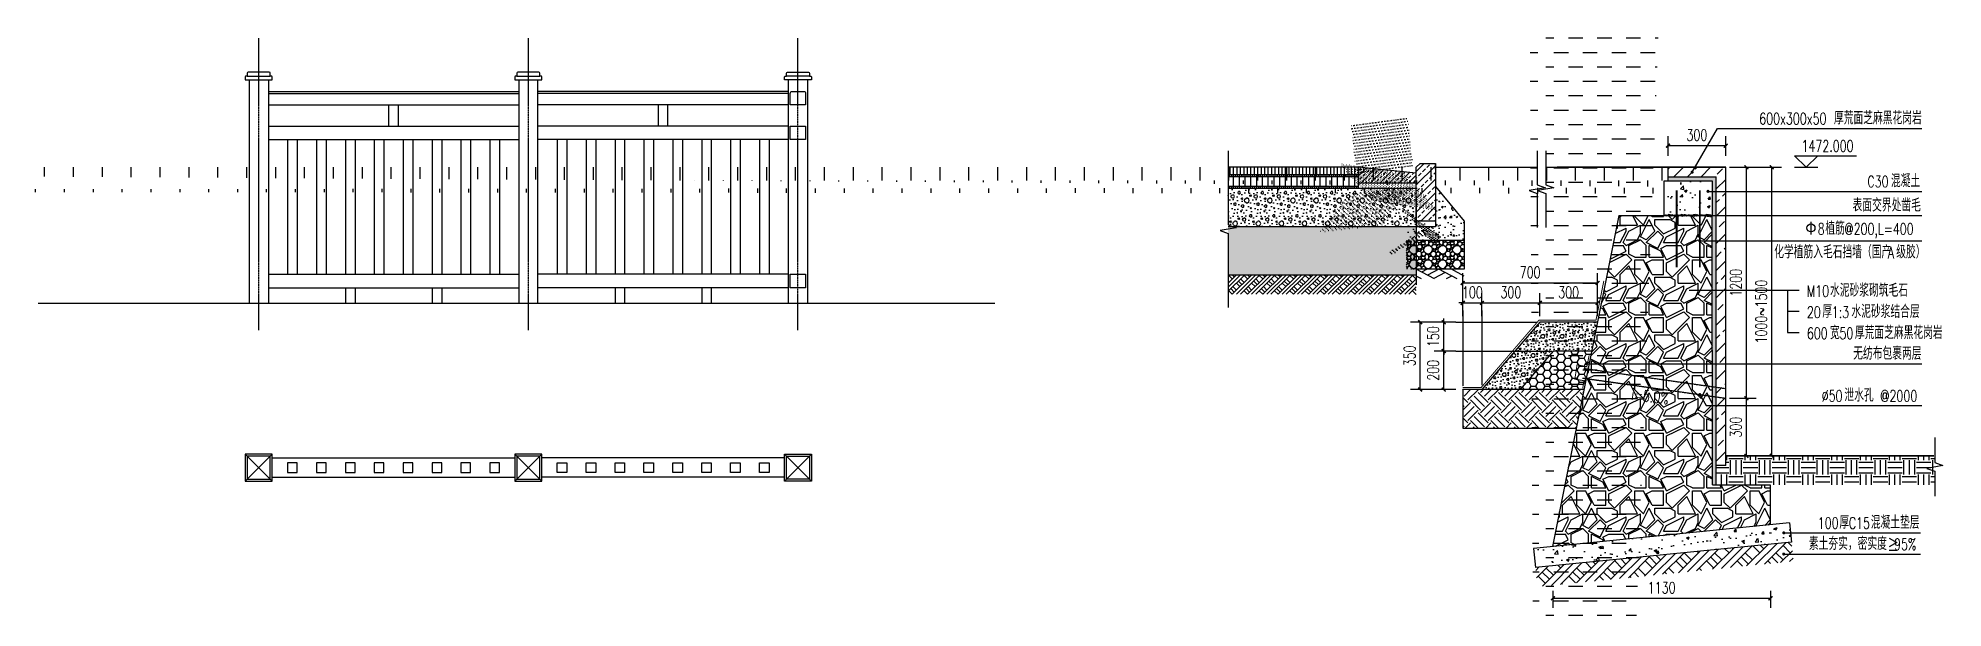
# Model space of a CAD drawing. Extents: x 1332 to 175445, y 256143 to 386027.
# Drawn here: x 1332 to 11223, y 381271 to 384232 of the extents above; entities that cross this region are included whole.
import ezdxf

# ---------------------------------------------------------------- set-up
doc = ezdxf.new("R2010")
doc.units = 0
doc.header["$LTSCALE"] = 10
doc.header["$MEASUREMENT"] = 0
doc.linetypes.add('DASH', pattern=[0.35, 0.25, -0.1])
doc.linetypes.add('DOTE', pattern=[2.4200000000000004, 2, -0.2, 0.02, -0.2])
for name, color, linetype in [('-HD-轮廓线', 4, 'Continuous'), ('0-HATCH', 11, 'Continuous'), ('00-Palm-填充', 8, 'Continuous'), ('00-Palm-结构边线', 5, 'Continuous'), ('00-Palm-道路中线', 1, 'DOTE'), ('00-Ped..Face', 4, 'Continuous'), ('00-Ped..Hatch', 8, 'Continuous'), ('00-Ped..Section', 5, 'Continuous'), ('00-园建', 4, 'Continuous'), ('00-填充', 8, 'Continuous'), ('00-标高', 3, 'Continuous'), ('00-立面细', 2, 'Continuous'), ('00-结构边线', 5, 'Continuous'), ('CX', 4, 'Continuous'), ('DIM_ELEV', 3, 'Continuous'), ('DIM_LEAD', 3, 'Continuous'), ('DIM_SYMB', 3, 'Continuous'), ('PUB_DIM', 3, 'Continuous'), ('PUB_TEXT', 7, 'Continuous'), ('S-4-铺装填充', 8, 'Continuous'), ('Wall-LLS', 4, 'Continuous'), ('x', 4, 'Continuous')]:
    doc.layers.add(name, color=color, linetype=linetype)
doc.styles.add('_TCH_DIM', font='SIMPLEX', dxfattribs={"bigfont": 'GBCBIG'})
doc.styles.add('_TCH_DIM_T3', font='SIMPLEX', dxfattribs={"width": 0.7058823529411765, "bigfont": 'GBCBIG'})
doc.dimstyles.new('_TCH_ARCH&&20', dxfattribs={"dimtxt": 59.5, "dimasz": 20, "dimexe": 50, "dimexo": 60, "dimgap": 25.25, "dimtad": 1, "dimdec": 0, "dimrnd": 5, "dimzin": 0, "dimdsep": 46, "dimtxsty": '_TCH_DIM_T3', "dimblk": 'ARCHTICK', "dimcen": 0.09, "dimclrt": 7, "dimazin": 2, "dimtfac": 1, "dimtdec": 0, "dimtix": 1, "dimtmove": 2, "dimatfit": 3, "dimfxl": 0, "dimtolj": 1, "dimtzin": 0, "dimarcsym": 0})

msp = doc.modelspace()

# ---------------------------------------------------------------- texts
at = {"layer": 'PUB_TEXT', "style": '_TCH_DIM', "width": 0.7058823529411765}
for s, p in [('600x300x50', (10269.4697928715, 383783.7266313487)), ('1472.000', (10488.96529381501, 383641.8715912268)), ('C30', (10831.10809074384, 383456.880452136)), ('8', (10572.89223585557, 383210.7899436717)), ('@200,L=400', (10711.19010819599, 383210.7899436717)), ('A', (10936.96025394905, 383087.4566103384)), ('M10', (10516.9200413625, 382887.895033972)), ('20', (10516.9200413625, 382777.995033972)), ('1:3', (10646.06897753271, 382777.995033972)), ('600', (10516.9200413625, 382668.095033972)), ('50', (10686.06897753271, 382668.095033972)), ('%%c50', (10593.74329968536, 382343.0897053691)), ('@2000', (10897.19010819599, 382343.0897053691)), ('100', (10573.62702479081, 381682.1921383307)), ('C15', (10734.77596096102, 381682.1921383307)), ('95%', (10969.58447159932, 381571.9063359663))]:
    msp.add_text(s, height=59.5, dxfattribs=at).set_placement(p)
at = {"layer": 'PUB_TEXT', "style": '_TCH_DIM'}
for s, p in [('厚荒面芝麻黑花岗岩', (10657.4697928715, 383783.7266313487)), ('混凝土', (10953.10809074384, 383456.880452136)), ('表面交界处凿毛', (10754.27830350979, 383330.6489411757)), ('植筋', (10612.89223585557, 383210.7899436717)), ('化学植筋入毛石挡墙（国产', (10347.1730199065, 383087.4566103384)), ('级胶）', (10980.96025394905, 383087.4566103384)), ('水泥砂浆砌筑毛石', (10636.9200413625, 382887.895033972)), ('厚', (10596.9200413625, 382777.995033972)), ('水泥砂浆结合层', (10748.06897753271, 382777.995033972)), ('宽', (10636.9200413625, 382668.095033972)), ('厚荒面芝麻黑花岗岩', (10766.06897753271, 382668.095033972)), ('无纺布包裹两层', (10757.33904436621, 382560.4322992142)), ('泄水孔', (10711.74329968536, 382343.0897053691)), ('厚', (10685.62702479081, 381682.1921383307)), ('混凝土垫层', (10848.77596096102, 381682.1921383307)), ('素土夯实，密实度≥', (10527.2440460674, 381571.9063359663))]:
    msp.add_text(s, height=67.5177304964539, dxfattribs=at).set_placement(p)
at = {"layer": 'PUB_TEXT', "style": '_TCH_DIM', "width": 0.7058823529411765}
msp.add_text('i=5.0%', height=59.5, rotation=352.861510856245, dxfattribs=at).set_placement((9601.999753093769, 382352.5884332827))

# ---------------------------------------------------------------- blocks, each defined once
blk = doc.blocks.new('_ArchTick')
at = {"color": 0, "linetype": 'ByBlock', "const_width": 0.4}
blk.add_lwpolyline([(-0.5, -0.5), (0.5, 0.5)], dxfattribs=at)
blk = doc.blocks.new('*D103')
at = {"layer": 'Defpoints', "color": 0, "transparency": 16777216}
for p in [(10054.25810589301, 383560.8715912268), (10202.80652679908, 383560.8715912268), (10054.25810589301, 382360.6354619366)]:
    blk.add_point(p, dxfattribs=at)
at = {"layer": 'PUB_DIM', "color": 0, "lineweight": -2, "transparency": 16777216}
for p, q in [((10114.25810589301, 383560.8715912268), (10252.80652679908, 383560.8715912268)), ((10202.80652679908, 382360.6354619366), (10202.80652679908, 383560.8715912268)), ((10114.25810589301, 382360.6354619366), (10252.80652679908, 382360.6354619366))]:
    blk.add_line(p, q, dxfattribs=at)
at = {"layer": 'PUB_DIM', "color": 0, "lineweight": -2, "transparency": 16777216, "xscale": 20, "yscale": 20, "zscale": 20}
for p, rotation in [((10202.80652679908, 383560.8715912268), 90), ((10202.80652679908, 382360.6354619366), 270)]:
    blk.add_blockref('_ArchTick', p, dxfattribs=dict(at, rotation=rotation))
at = {"layer": 'PUB_DIM', "color": 7, "transparency": 16777216, "insert": (10147.80652679901, 382960.7535265817), "char_height": 59.5, "attachment_point": 5, "rotation": 90, "style": '_TCH_DIM_T3'}
blk.add_mtext('\\A1;1200', dxfattribs=at)
blk = doc.blocks.new('*D104')
at = {"layer": 'Defpoints', "color": 0, "transparency": 16777216}
for p in [(10054.25810589301, 382360.6354619366), (10202.80652679908, 382360.6354619366), (10054.25810589301, 382060.8715912268)]:
    blk.add_point(p, dxfattribs=at)
at = {"layer": 'PUB_DIM', "color": 0, "lineweight": -2, "transparency": 16777216}
for p, q in [((10114.25810589301, 382360.6354619366), (10252.80652679908, 382360.6354619366)), ((10202.80652679908, 382060.8715912268), (10202.80652679908, 382360.6354619366)), ((10114.25810589301, 382060.8715912268), (10252.80652679908, 382060.8715912268))]:
    blk.add_line(p, q, dxfattribs=at)
at = {"layer": 'PUB_DIM', "color": 0, "lineweight": -2, "transparency": 16777216, "xscale": 20, "yscale": 20, "zscale": 20}
for p, rotation in [((10202.80652679908, 382360.6354619366), 90), ((10202.80652679908, 382060.8715912268), 270)]:
    blk.add_blockref('_ArchTick', p, dxfattribs=dict(at, rotation=rotation))
at = {"layer": 'PUB_DIM', "color": 7, "transparency": 16777216, "insert": (10147.80652679901, 382210.7535265817), "char_height": 59.5, "attachment_point": 5, "rotation": 90, "style": '_TCH_DIM_T3'}
blk.add_mtext('\\A1;300', dxfattribs=at)
blk = doc.blocks.new('*D105')
at = {"layer": 'Defpoints', "color": 0, "transparency": 16777216}
for p in [(9197.945738689159, 381420.1927782461), (10327.70693482563, 381420.1927782461), (10327.70693482563, 381320.9376706049)]:
    blk.add_point(p, dxfattribs=at)
at = {"layer": 'PUB_DIM', "color": 0, "lineweight": -2, "transparency": 16777216}
for p, q in [((9197.945738689159, 381360.1927782461), (9197.945738689159, 381270.9376706049)), ((9197.945738689159, 381320.9376706049), (10327.70693482563, 381320.9376706049)), ((10327.70693482563, 381360.1927782461), (10327.70693482563, 381270.9376706049))]:
    blk.add_line(p, q, dxfattribs=at)
at = {"layer": 'PUB_DIM', "color": 0, "lineweight": -2, "transparency": 16777216, "xscale": 20, "yscale": 20, "zscale": 20, "rotation": 180}
blk.add_blockref('_ArchTick', (9197.945738689159, 381320.9376706049), dxfattribs=at)
at = {"layer": 'PUB_DIM', "color": 0, "lineweight": -2, "transparency": 16777216, "xscale": 20, "yscale": 20, "zscale": 20}
blk.add_blockref('_ArchTick', (10327.70693482563, 381320.9376706049), dxfattribs=at)
at = {"layer": 'PUB_DIM', "color": 7, "transparency": 16777216, "insert": (9762.826336757396, 381375.9376706049), "char_height": 59.5, "attachment_point": 5, "style": '_TCH_DIM_T3'}
blk.add_mtext('\\A1;1130', dxfattribs=at)
blk = doc.blocks.new('*D106')
at = {"layer": 'Defpoints', "color": 0, "transparency": 16777216}
for p in [(10095.73192109272, 383673.2541986868), (9795.731921092723, 383560.8715912268), (10095.73192109272, 383560.8715912268)]:
    blk.add_point(p, dxfattribs=at)
at = {"layer": 'PUB_DIM', "color": 0, "lineweight": -2, "transparency": 16777216}
for p, q in [((9795.731921092723, 383620.8715912268), (9795.731921092723, 383723.2541986868)), ((10095.73192109272, 383620.8715912268), (10095.73192109272, 383723.2541986868)), ((9795.731921092723, 383673.2541986868), (10095.73192109272, 383673.2541986868))]:
    blk.add_line(p, q, dxfattribs=at)
at = {"layer": 'PUB_DIM', "color": 0, "lineweight": -2, "transparency": 16777216, "xscale": 20, "yscale": 20, "zscale": 20, "rotation": 180}
blk.add_blockref('_ArchTick', (9795.731921092723, 383673.2541986868), dxfattribs=at)
at = {"layer": 'PUB_DIM', "color": 0, "lineweight": -2, "transparency": 16777216, "xscale": 20, "yscale": 20, "zscale": 20}
blk.add_blockref('_ArchTick', (10095.73192109272, 383673.2541986868), dxfattribs=at)
at = {"layer": 'PUB_DIM', "color": 7, "transparency": 16777216, "insert": (9945.731921092723, 383728.2541986868), "char_height": 59.5, "attachment_point": 5, "style": '_TCH_DIM_T3'}
blk.add_mtext('\\A1;300', dxfattribs=at)
blk = doc.blocks.new('*D107')
at = {"layer": 'Defpoints', "color": 0, "transparency": 16777216}
for p in [(8829.68738036025, 382856.1533491804), (8729.68738036025, 382727.9932489182), (8829.68738036025, 382727.9932489182)]:
    blk.add_point(p, dxfattribs=at)
at = {"layer": 'PUB_DIM', "color": 0, "lineweight": -2, "transparency": 16777216}
for p, q in [((8729.68738036025, 382787.9932489182), (8729.68738036025, 382906.1533491804)), ((8829.68738036025, 382787.9932489182), (8829.68738036025, 382906.1533491804)), ((8729.68738036025, 382856.1533491804), (8709.68738036025, 382856.1533491804)), ((8729.68738036025, 382856.1533491804), (8829.68738036025, 382856.1533491804)), ((8829.68738036025, 382856.1533491804), (8849.68738036025, 382856.1533491804))]:
    blk.add_line(p, q, dxfattribs=at)
at = {"layer": 'PUB_DIM', "color": 0, "lineweight": -2, "transparency": 16777216, "xscale": 20, "yscale": 20, "zscale": 20}
blk.add_blockref('_ArchTick', (8729.68738036025, 382856.1533491804), dxfattribs=at)
at = {"layer": 'PUB_DIM', "color": 0, "lineweight": -2, "transparency": 16777216, "xscale": 20, "yscale": 20, "zscale": 20, "rotation": 180}
blk.add_blockref('_ArchTick', (8829.68738036025, 382856.1533491804), dxfattribs=at)
at = {"layer": 'PUB_DIM', "color": 7, "transparency": 16777216, "insert": (8779.68738036025, 382911.1533491804), "char_height": 59.5, "attachment_point": 5, "style": '_TCH_DIM_T3'}
blk.add_mtext('\\A1;100', dxfattribs=at)
blk = doc.blocks.new('*D108')
at = {"layer": 'Defpoints', "color": 0, "transparency": 16777216}
for p in [(9129.687380643583, 382856.1533491804), (8829.68738036025, 382727.9932489182), (9129.687380643583, 382727.9932489182)]:
    blk.add_point(p, dxfattribs=at)
at = {"layer": 'PUB_DIM', "color": 0, "lineweight": -2, "transparency": 16777216}
for p, q in [((8829.68738036025, 382787.9932489182), (8829.68738036025, 382906.1533491804)), ((9129.687380643583, 382787.9932489182), (9129.687380643583, 382906.1533491804)), ((8829.68738036025, 382856.1533491804), (9129.687380643583, 382856.1533491804))]:
    blk.add_line(p, q, dxfattribs=at)
at = {"layer": 'PUB_DIM', "color": 0, "lineweight": -2, "transparency": 16777216, "xscale": 20, "yscale": 20, "zscale": 20, "rotation": 180}
blk.add_blockref('_ArchTick', (8829.68738036025, 382856.1533491804), dxfattribs=at)
at = {"layer": 'PUB_DIM', "color": 0, "lineweight": -2, "transparency": 16777216, "xscale": 20, "yscale": 20, "zscale": 20}
blk.add_blockref('_ArchTick', (9129.687380643583, 382856.1533491804), dxfattribs=at)
at = {"layer": 'PUB_DIM', "color": 7, "transparency": 16777216, "insert": (8979.687380501917, 382911.1533491804), "char_height": 59.5, "attachment_point": 5, "style": '_TCH_DIM_T3'}
blk.add_mtext('\\A1;300', dxfattribs=at)
blk = doc.blocks.new('*D109')
at = {"layer": 'Defpoints', "color": 0, "transparency": 16777216}
for p in [(9429.68738064359, 382856.1533491804), (9129.687380643583, 382727.9932489182), (9429.68738064359, 382727.9932489182)]:
    blk.add_point(p, dxfattribs=at)
at = {"layer": 'PUB_DIM', "color": 0, "lineweight": -2, "transparency": 16777216}
for p, q in [((9129.687380643583, 382787.9932489182), (9129.687380643583, 382906.1533491804)), ((9429.68738064359, 382787.9932489182), (9429.68738064359, 382906.1533491804)), ((9129.687380643583, 382856.1533491804), (9429.68738064359, 382856.1533491804))]:
    blk.add_line(p, q, dxfattribs=at)
at = {"layer": 'PUB_DIM', "color": 0, "lineweight": -2, "transparency": 16777216, "xscale": 20, "yscale": 20, "zscale": 20, "rotation": 180}
blk.add_blockref('_ArchTick', (9129.687380643583, 382856.1533491804), dxfattribs=at)
at = {"layer": 'PUB_DIM', "color": 0, "lineweight": -2, "transparency": 16777216, "xscale": 20, "yscale": 20, "zscale": 20}
blk.add_blockref('_ArchTick', (9429.68738064359, 382856.1533491804), dxfattribs=at)
at = {"layer": 'PUB_DIM', "color": 7, "transparency": 16777216, "insert": (9279.687380643587, 382911.1533491804), "char_height": 59.5, "attachment_point": 5, "style": '_TCH_DIM_T3'}
blk.add_mtext('\\A1;300', dxfattribs=at)
blk = doc.blocks.new('*D110')
at = {"layer": 'Defpoints', "color": 0, "transparency": 16777216}
for p in [(8631.106220892361, 382605.7738204004), (8753.054896775662, 382605.7738204004), (8753.054896775662, 382405.7738201778)]:
    blk.add_point(p, dxfattribs=at)
at = {"layer": 'PUB_DIM', "color": 0, "lineweight": -2, "transparency": 16777216}
for p, q in [((8693.054896775662, 382605.7738204004), (8581.106220892361, 382605.7738204004)), ((8631.106220892361, 382405.7738201778), (8631.106220892361, 382605.7738204004)), ((8693.054896775662, 382405.7738201778), (8581.106220892361, 382405.7738201778))]:
    blk.add_line(p, q, dxfattribs=at)
at = {"layer": 'PUB_DIM', "color": 0, "lineweight": -2, "transparency": 16777216, "xscale": 20, "yscale": 20, "zscale": 20}
for p, rotation in [((8631.106220892361, 382605.7738204004), 90), ((8631.106220892361, 382405.7738201778), 270)]:
    blk.add_blockref('_ArchTick', p, dxfattribs=dict(at, rotation=rotation))
at = {"layer": 'PUB_DIM', "color": 7, "transparency": 16777216, "insert": (8576.1062208923, 382505.7738202891), "char_height": 59.5, "attachment_point": 5, "rotation": 90, "style": '_TCH_DIM_T3'}
blk.add_mtext('\\A1;200', dxfattribs=at)
blk = doc.blocks.new('*D111')
at = {"layer": 'Defpoints', "color": 0, "transparency": 16777216}
for p in [(8631.106220892361, 382755.7738207142), (8753.054896775662, 382755.7738207142), (8753.054896775662, 382605.7738204004)]:
    blk.add_point(p, dxfattribs=at)
at = {"layer": 'PUB_DIM', "color": 0, "lineweight": -2, "transparency": 16777216}
for p, q in [((8693.054896775662, 382755.7738207142), (8581.106220892361, 382755.7738207142)), ((8631.106220892361, 382755.7738207142), (8631.106220892361, 382775.7738207142)), ((8631.106220892361, 382605.7738204004), (8631.106220892361, 382755.7738207142)), ((8693.054896775662, 382605.7738204004), (8581.106220892361, 382605.7738204004)), ((8631.106220892361, 382605.7738204004), (8631.106220892361, 382585.7738204004))]:
    blk.add_line(p, q, dxfattribs=at)
at = {"layer": 'PUB_DIM', "color": 0, "lineweight": -2, "transparency": 16777216, "xscale": 20, "yscale": 20, "zscale": 20}
for p, rotation in [((8631.106220892361, 382755.7738207142), 270), ((8631.106220892361, 382605.7738204004), 90)]:
    blk.add_blockref('_ArchTick', p, dxfattribs=dict(at, rotation=rotation))
at = {"layer": 'PUB_DIM', "color": 7, "transparency": 16777216, "insert": (8576.1062208923, 382680.7738205573), "char_height": 59.5, "attachment_point": 5, "rotation": 90, "style": '_TCH_DIM_T3'}
blk.add_mtext('\\A1;150', dxfattribs=at)
blk = doc.blocks.new('*D112')
at = {"layer": 'Defpoints', "color": 0, "transparency": 16777216}
for p in [(9429.68738064359, 382959.8312383126), (8729.68738036025, 382824.7149157358), (9429.68738064359, 382824.7149157358)]:
    blk.add_point(p, dxfattribs=at)
at = {"layer": 'PUB_DIM', "color": 0, "lineweight": -2, "transparency": 16777216}
for p, q in [((8729.68738036025, 382884.7149157358), (8729.68738036025, 383009.8312383126)), ((9429.68738064359, 382884.7149157358), (9429.68738064359, 383009.8312383126)), ((8729.68738036025, 382959.8312383126), (9429.68738064359, 382959.8312383126))]:
    blk.add_line(p, q, dxfattribs=at)
at = {"layer": 'PUB_DIM', "color": 0, "lineweight": -2, "transparency": 16777216, "xscale": 20, "yscale": 20, "zscale": 20, "rotation": 180}
blk.add_blockref('_ArchTick', (8729.68738036025, 382959.8312383126), dxfattribs=at)
at = {"layer": 'PUB_DIM', "color": 0, "lineweight": -2, "transparency": 16777216, "xscale": 20, "yscale": 20, "zscale": 20}
blk.add_blockref('_ArchTick', (9429.68738064359, 382959.8312383126), dxfattribs=at)
at = {"layer": 'PUB_DIM', "color": 7, "transparency": 16777216, "insert": (9079.68738050192, 383014.8312383126), "char_height": 59.5, "attachment_point": 5, "style": '_TCH_DIM_T3'}
blk.add_mtext('\\A1;700', dxfattribs=at)
blk = doc.blocks.new('*D113')
at = {"layer": 'Defpoints', "color": 0, "transparency": 16777216}
for p in [(8508.888673519337, 382755.7738207142), (8667.530234244696, 382755.7738207142), (8667.530234244696, 382405.7738201778)]:
    blk.add_point(p, dxfattribs=at)
at = {"layer": 'PUB_DIM', "color": 0, "lineweight": -2, "transparency": 16777216}
for p, q in [((8607.530234244696, 382755.7738207142), (8458.888673519337, 382755.7738207142)), ((8508.888673519337, 382405.7738201778), (8508.888673519337, 382755.7738207142)), ((8607.530234244696, 382405.7738201778), (8458.888673519337, 382405.7738201778))]:
    blk.add_line(p, q, dxfattribs=at)
at = {"layer": 'PUB_DIM', "color": 0, "lineweight": -2, "transparency": 16777216, "xscale": 20, "yscale": 20, "zscale": 20}
for p, rotation in [((8508.888673519337, 382755.7738207142), 90), ((8508.888673519337, 382405.7738201778), 270)]:
    blk.add_blockref('_ArchTick', p, dxfattribs=dict(at, rotation=rotation))
at = {"layer": 'PUB_DIM', "color": 7, "transparency": 16777216, "insert": (8453.888673519275, 382580.773820446), "char_height": 59.5, "attachment_point": 5, "rotation": 90, "style": '_TCH_DIM_T3'}
blk.add_mtext('\\A1;350', dxfattribs=at)
blk = doc.blocks.new('*D114')
at = {"layer": 'Defpoints', "color": 0, "transparency": 16777216}
for p in [(10186.38091874213, 383560.8715912268), (10334.9293396482, 383560.8715912268), (10186.38091874213, 382060.8715912268)]:
    blk.add_point(p, dxfattribs=at)
at = {"layer": 'PUB_DIM', "color": 0, "lineweight": -2, "transparency": 16777216}
for p, q in [((10246.38091874213, 383560.8715912268), (10384.9293396482, 383560.8715912268)), ((10334.9293396482, 382060.8715912268), (10334.9293396482, 383560.8715912268)), ((10246.38091874213, 382060.8715912268), (10384.9293396482, 382060.8715912268))]:
    blk.add_line(p, q, dxfattribs=at)
at = {"layer": 'PUB_DIM', "color": 0, "lineweight": -2, "transparency": 16777216, "xscale": 20, "yscale": 20, "zscale": 20}
for p, rotation in [((10334.9293396482, 383560.8715912268), 90), ((10334.9293396482, 382060.8715912268), 270)]:
    blk.add_blockref('_ArchTick', p, dxfattribs=dict(at, rotation=rotation))
at = {"layer": 'PUB_DIM', "color": 7, "transparency": 16777216, "insert": (10279.92933964813, 382810.8715912268), "char_height": 59.5, "attachment_point": 5, "rotation": 90, "style": '_TCH_DIM_T3'}
blk.add_mtext('\\A1;1000~1500', dxfattribs=at)
blk = doc.blocks.new('$LinePat$素土夯实')
at = {"color": 0}
for p, q in [((0, -210.0000000002183), (210.0000000002183, 0)), ((120.0000000004366, -300), (420.0000000004366, 0)), ((420.0000000004366, 0), (607.5000000004366, -187.5)), ((495.0000000004366, -300), (795.0000000008258, 0)), ((615.0000000006003, 0), (705.0000000005821, -89.99999999998181)), ((210.0000000002183, -209.9999999999454), (300, -300)), ((314.9999999997817, -105.0000000001091), (502.4999999997817, -292.5000000001091)), ((705.0000000010441, -300), (795.0000000008258, -210.0000000002183))]:
    blk.add_line(p, q, dxfattribs=at)

# ---------------------------------------------------------------- dimensions: what is measured, and where the dimension line sits
at = {"layer": 'PUB_DIM'}
for p1, p2, distance, picture, middle in [((9795.731921092723, 383560.8715912268), (10095.73192109272, 383560.8715912268), 112.38260746002197, '*D106', (9945.731921092723, 383728.2541986868)), ((10054.25810589301, 382360.6354619366), (10054.25810589301, 383560.8715912268), -148.54842090607053, '*D103', (10147.80652679901, 382960.7535265817)), ((8729.68738036025, 382824.7149157358), (9429.68738064359, 382824.7149157358), 135.11632257676683, '*D112', (9079.68738050192, 383014.8312383126)), ((8729.68738036025, 382727.9932489182), (8829.68738036025, 382727.9932489182), 128.16010026220465, '*D107', (8779.68738036025, 382911.1533491804)), ((8829.68738036025, 382727.9932489182), (9129.687380643583, 382727.9932489182), 128.16010026220465, '*D108', (8979.687380501917, 382911.1533491804)), ((9129.687380643583, 382727.9932489182), (9429.68738064359, 382727.9932489182), 128.16010026220465, '*D109', (9279.687380643587, 382911.1533491804)), ((8667.530234244696, 382405.7738201778), (8667.530234244696, 382755.7738207142), 158.64156072535843, '*D113', (8453.888673519275, 382580.773820446)), ((8753.054896775662, 382605.7738204004), (8753.054896775662, 382755.7738207142), 121.9486758833009, '*D111', (8576.1062208923, 382680.7738205573)), ((8753.054896775662, 382405.7738201778), (8753.054896775662, 382605.7738204004), 121.9486758833009, '*D110', (8576.1062208923, 382505.7738202891)), ((10054.25810589301, 382060.8715912268), (10054.25810589301, 382360.6354619366), -148.54842090607053, '*D104', (10147.80652679901, 382210.7535265817)), ((9197.945738689159, 381420.1927782461), (10327.70693482563, 381420.1927782461), -99.25510764122009, '*D105', (9762.826336757396, 381375.9376706049))]:
    dim = msp.add_aligned_dim(p1=p1, p2=p2, distance=distance, dimstyle='_TCH_ARCH&&20', dxfattribs=at)
    dim.commit()
    dim.dimension.update_dxf_attribs({"geometry": picture, "text_midpoint": middle})
dim = msp.add_aligned_dim(p1=(10186.38091874213, 382060.8715912268), p2=(10186.38091874213, 383560.8715912268), distance=-148.54842090607053, text='1000~1500', dimstyle='_TCH_ARCH&&20', dxfattribs=at)
dim.commit()
dim.dimension.update_dxf_attribs({"geometry": '*D114', "text_midpoint": (10279.92933964813, 382810.8715912268)})

# ---------------------------------------------------------------- hatches: boundary and pattern name
at = {"linetype": 'Continuous'}
h = msp.add_hatch(dxfattribs=at)
h.set_pattern_fill('天然石材', color=8, scale=10)
h.set_pattern_definition([(45, (-88264.88238492617, 1608935.690912859), (-35.35535320146299, 35.355353201463), []), (45, (-88247.49515995392, 1608917.739777701), (-35.35535320146299, 35.355353201463), [19.73685, -11.2782])])
h.paths.add_polyline_path([(8587.906139743951, 383580.8715912268), (8587.906139803556, 383280.8715912268), (8487.906139803556, 383280.8715912268), (8487.90613986316, 383560.8715917036), (8507.90613986316, 383580.8715917036)])
h = msp.add_hatch(dxfattribs=at)
h.set_pattern_fill('AR-CONC', color=8, scale=50)
h.set_pattern_definition([(49.99999999999999, (4650.14503428332, 383180.8715912268), (91.09233449800199, -7.969542769451538), [9.525, -104.775]), (355, (4650.14503428332, 383180.8715912268), (-17.62141298783349, 95.52832144108999), [7.62, -83.82]), (100.451, (4657.736034303824, 383180.2074662611), (73.47125083297962, 87.55834391014594), [8.094999999999999, -89.045]), (46.18420000000002, (4650.14503428332, 383206.2715913221), (135.539520446065, -21.02116396636357), [14.28749999999996, -157.1624999999994]), (96.6356, (4661.439984291712, 383204.5198413298), (118.7021172331186, 123.7127779450246), [12.1425, -133.5675]), (351.1840000000001, (4650.14503428332, 383206.2715913221), (118.7023029069669, 123.7125589302989), [11.43, -125.73]), (21, (4662.845034271399, 383199.9215914175), (75.80743991769164, -51.13275925838124), [9.525, -104.775]), (326.0000000000001, (4662.845034271399, 383199.9215914175), (30.90101417382354, 92.09398306115963), [7.62, -83.82]), (71.4514, (4669.16228428475, 383195.6605411932), (106.7082453850622, 40.96142885802873), [8.094999999999999, -89.045]), (37.50000000000001, (4650.14503428332, 383180.8715912268), (1.54430162529591, 42.27751943657655), [0, -82.804, 0, -85.09, 0, -84.1375]), (7.499999999999999, (4650.14503428332, 383180.8715912268), (33.40983125515287, 50.09028740905975), [0, -48.514, 0, -80.899, 0, -32.0675]), (327.5, (4621.824034303347, 383180.8715912268), (67.7952975834357, -2.864371996336717), [0, -31.75, 0, -99.06, 0, -131.445]), (317.5, (4609.124034255663, 383180.8715912268), (74.06459069300902, 12.71324551666652), [0, -41.275, 0, -65.786, 0, -93.345])])
h.paths.add_polyline_path([(8587.906139803556, 383310.8715912268), (8587.906139773753, 383460.8715912625), (8737.906139803556, 383280.8715912268), (8737.906139803556, 383180.8715912268), (8437.90613938633, 383180.8715912268), (8437.90613938633, 383250.8715912268), (8587.906139803556, 383250.8715912268)])
h = msp.add_hatch(dxfattribs=at)
h.set_pattern_fill('卵石砌体', color=8, scale=10)
h.set_pattern_definition([(0, (-88170.30858579287, 1608636.455282347), (0, 75), [3.75, -11.25, 3.75, -56.25]), (0, (-88151.55858579287, 1608643.955282347), (0, 75), [3.75, -71.25]), (0, (-88189.05858579287, 1608651.455282347), (0, 75), [7.5, -67.5]), (0, (-88207.80858579287, 1608655.205282347), (0, 75), [11.25, -63.75]), (0, (-88170.30858579287, 1608658.955282347), (0, 75), [7.5, -7.5, 11.25, -48.75]), (0, (-88174.05858579287, 1608670.205282347), (0, 75), [11.25, -63.75]), (0, (-88192.80858579287, 1608673.955282347), (0, 75), [11.25, -26.25, 11.25, -26.25]), (0, (-88207.80858579287, 1608685.205282347), (0, 75), [11.25, -3.75, 3.75, -56.25]), (0, (-88159.05858579287, 1608692.705282347), (0, 75), [3.75, -71.25]), (0, (-88174.05858579287, 1608700.205282347), (0, 75), [7.5, -67.5]), (90, (-88222.80858579287, 1608703.955282347), (-75, 4.592425496802575e-15), [7.5, -67.5]), (90, (-88215.30858579287, 1608651.455282347), (-75, 4.592425496802575e-15), [3.75, -7.5, 11.25, -52.5]), (90, (-88196.55858579287, 1608658.955282347), (-75, 4.592425496802575e-15), [15, -3.75, 3.75, -52.5]), (90, (-88185.30858579287, 1608677.705282347), (-75, 4.592425496802575e-15), [11.25, -63.75]), (90, (-88181.55858579287, 1608643.955282347), (-75, 4.592425496802575e-15), [7.5, -67.5]), (90, (-88177.80858579287, 1608703.955282347), (-75, 4.592425496802575e-15), [7.5, -67.5]), (90, (-88174.05858579287, 1608658.955282347), (-75, 4.592425496802575e-15), [7.5, -37.5, 3.75, -26.25]), (90, (-88162.80858579287, 1608696.455282347), (-75, 4.592425496802575e-15), [3.75, -3.75, 3.75, -63.75]), (90, (-88159.05858579287, 1608662.705282347), (-75, 4.592425496802575e-15), [7.5, -11.25, 7.5, -48.75]), (90, (-88155.30858579287, 1608643.955282347), (-75, 4.592425496802575e-15), [7.5, -67.5]), (45, (-88219.05858579287, 1608643.955282347), (4.440892098500626e-15, 74.99999987414765), [10.606575, -21.213202, 15.9099, -58.33633900000001]), (45, (-88222.80858579287, 1608643.955282347), (4.440892098500626e-15, 74.99999987414765), [10.6066017, -95.45941499999999]), (45, (-88181.55858579287, 1608651.455282347), (4.440892098500626e-15, 74.99999987414765), [10.6066017, -95.45941499999999]), (45, (-88189.05858579287, 1608688.955282347), (4.440892098500626e-15, 74.99999987414765), [10.6066017, -95.45941499999999]), (45, (-88155.30858579287, 1608651.455282347), (4.440892098500626e-15, 74.99999987414765), [10.6066017, -95.45941499999999]), (45, (-88219.05858579287, 1608658.955282347), (4.440892098500626e-15, 74.99999987414765), [5.303300800000001, -100.76271]), (45, (-88211.55858579287, 1608681.455282347), (4.440892098500626e-15, 74.99999987414765), [5.303300800000001, -100.76271]), (45, (-88204.05858579287, 1608655.205282347), (4.440892098500626e-15, 74.99999987414765), [5.303300800000001, -100.76271]), (45, (-88196.55858579287, 1608681.455282347), (4.440892098500626e-15, 74.99999987414765), [5.303300800000001, -100.76271]), (45, (-88174.05858579287, 1608666.455282347), (4.440892098500626e-15, 74.99999987414765), [5.303300800000001, -100.76271]), (45, (-88174.05858579287, 1608707.705282347), (4.440892098500626e-15, 74.99999987414765), [5.303300800000001, -100.76271]), (45, (-88166.55858579287, 1608700.205282347), (4.440892098500626e-15, 74.99999987414765), [5.303300800000001, -100.76271]), (45, (-88162.80858579287, 1608658.955282347), (4.440892098500626e-15, 74.99999987414765), [5.303300800000001, -100.76271]), (45, (-88159.05858579287, 1608640.205282347), (4.440892098500626e-15, 74.99999987414765), [5.303300800000001, -100.76271]), (45, (-88159.05858579287, 1608670.205282347), (4.440892098500626e-15, 74.99999987414765), [5.303300800000001, -100.76271]), (45, (-88159.05858579287, 1608707.705282347), (4.440892098500626e-15, 74.99999987414765), [5.303300800000001, -100.76271]), (45, (-88155.30858579287, 1608692.705282347), (4.440892098500626e-15, 74.99999987414765), [5.303300800000001, -100.76271]), (135, (-88170.30858579287, 1608700.205282347), (-74.99999987414765, 4.440892098500626e-15), [5.303300800000001, -100.76271]), (135, (-88162.80858579287, 1608707.705282347), (-74.99999987414765, 4.440892098500626e-15), [5.303300800000001, -100.76271]), (135, (-88159.05858579287, 1608692.705282347), (-74.99999987414765, 4.440892098500626e-15), [5.303300800000001, -100.76271]), (135, (-88147.80858579287, 1608707.705282347), (-74.99999987414765, 4.440892098500626e-15), [5.303300800000001, -100.76271]), (135, (-88185.30858579287, 1608681.455282347), (-74.99999987414765, 4.440892098500626e-15), [5.303300800000001, -100.76271]), (135, (-88192.80858579287, 1608673.955282347), (-74.99999987414765, 4.440892098500626e-15), [5.303300800000001, -100.76271]), (135, (-88215.30858579287, 1608655.205282347), (-74.99999987414765, 4.440892098500626e-15), [5.303300800000001, -100.76271]), (135, (-88207.80858579287, 1608655.205282347), (-74.99999987414765, 4.440892098500626e-15), [5.303300800000001, -100.76271]), (135, (-88200.30858579287, 1608681.455282347), (-74.99999987414765, 4.440892098500626e-15), [5.303300800000001, -100.76271]), (135, (-88215.30858579287, 1608670.205282347), (-74.99999987414765, 4.440892098500626e-15), [5.303300800000001, -100.76271]), (135, (-88170.30858579287, 1608658.955282347), (-74.99999987414765, 4.440892098500626e-15), [5.303300800000001, -100.76271]), (135, (-88159.05858579287, 1608666.455282347), (-74.99999987414765, 4.440892098500626e-15), [5.303300800000001, -100.76271]), (135, (-88155.30858579287, 1608651.455282347), (-74.99999987414765, 4.440892098500626e-15), [5.303300800000001, -100.76271]), (135, (-88155.30858579287, 1608658.955282347), (-74.99999987414765, 4.440892098500626e-15), [5.303300800000001, -100.76271]), (135, (-88151.55858579287, 1608643.955282347), (-74.99999987414765, 4.440892098500626e-15), [5.303300800000001, -100.76271]), (135, (-88211.55858579287, 1608688.955282347), (-74.99999987414765, 4.440892098500626e-15), [10.6066017, -95.45941499999999]), (135, (-88174.05858579287, 1608666.455282347), (-74.99999987414765, 4.440892098500626e-15), [10.6066017, -95.45941499999999]), (135, (-88177.80858579287, 1608640.205282347), (-74.99999987414765, 4.440892098500626e-15), [26.5165042, -79.549512]), (26.56505119999999, (-88222.80858579287, 1608673.955282347), (74.99999968136737, 6.113825135045658e-07), [8.385, -159.32009]), (26.56505119999999, (-88211.55858579287, 1608651.455282347), (74.99999968136737, 6.113825135045658e-07), [8.385, -159.32009]), (26.56505119999999, (-88196.55858579287, 1608685.205282347), (74.99999968136737, 6.113825135045658e-07), [8.385, -159.32009]), (26.56505119999999, (-88166.55858579287, 1608636.455282347), (74.99999968136737, 6.113825135045658e-07), [8.385, -159.32009]), (26.56505119999999, (-88177.80858579287, 1608655.205282347), (74.99999968136737, 6.113825135045658e-07), [8.385, -159.32009]), (26.56505119999999, (-88170.30858579287, 1608670.205282347), (74.99999968136737, 6.113825135045658e-07), [8.385, -159.32009]), (26.56505119999999, (-88181.55858579287, 1608696.455282347), (74.99999968136737, 6.113825135045658e-07), [8.385, -159.32009]), (26.56505119999999, (-88155.30858579287, 1608692.705282347), (74.99999968136737, 6.113825135045658e-07), [8.385, -159.32009]), (63.43494880000001, (-88215.30858579287, 1608673.955282347), (7.472619856230267e-08, 74.99999994969554), [8.385, -159.32009]), (63.43494880000001, (-88215.30858579287, 1608677.705282347), (7.472619856230267e-08, 74.99999994969554), [8.385, -159.32009]), (63.43494880000001, (-88185.30858579287, 1608688.955282347), (7.472619856230267e-08, 74.99999994969554), [16.77, -150.93509]), (63.43494880000001, (-88159.05858579287, 1608685.205282347), (7.472619856230267e-08, 74.99999994969554), [8.385, -159.32009]), (63.43494880000001, (-88162.80858579287, 1608673.955282347), (7.472619856230267e-08, 74.99999994969554), [8.385, -159.32009]), (63.43494880000001, (-88200.30858579287, 1608658.955282347), (7.472619856230267e-08, 74.99999994969554), [8.385, -159.32009]), (63.43494880000001, (-88162.80858579287, 1608700.205282347), (7.472619856230267e-08, 74.99999994969554), [8.385, -159.32009]), (63.43494880000001, (-88151.55858579287, 1608696.455282347), (7.472619856230267e-08, 74.99999994969554), [8.385, -159.32009]), (116.5650512, (-88219.05858579287, 1608696.455282347), (-6.113825401499184e-07, 74.99999968136736), [8.38499999999996, -159.3200899999994]), (116.5650512, (-88177.80858579287, 1608636.455282347), (-6.113825401499184e-07, 74.99999968136736), [8.38499999999996, -159.3200899999994]), (116.5650512, (-88211.55858579287, 1608685.205282347), (-6.113825401499184e-07, 74.99999968136736), [8.38499999999996, -159.3200899999994]), (116.5650512, (-88155.30858579287, 1608677.705282347), (-6.113825401499184e-07, 74.99999968136736), [8.38499999999996, -159.3200899999994]), (116.5650512, (-88181.55858579287, 1608673.955282347), (-6.113825401499184e-07, 74.99999968136736), [8.38499999999996, -159.3200899999994]), (116.5650512, (-88159.05858579287, 1608688.955282347), (-6.113825401499184e-07, 74.99999968136736), [8.38499999999996, -159.3200899999994]), (116.5650512, (-88196.55858579287, 1608673.955282347), (-6.113825401499184e-07, 74.99999968136736), [8.38499999999996, -159.3200899999994]), (116.5650512, (-88211.55858579287, 1608658.955282347), (-6.113825401499184e-07, 74.99999968136736), [8.38499999999996, -159.3200899999994]), (153.4349488, (-88215.30858579287, 1608692.705282347), (-74.99999994969552, 7.472620744408687e-08), [8.385, -159.32009]), (153.4349488, (-88189.05858579287, 1608651.455282347), (-74.99999994969552, 7.472620744408687e-08), [8.385, -159.32009]), (153.4349488, (-88204.05858579287, 1608685.205282347), (-74.99999994969552, 7.472620744408687e-08), [8.385, -159.32009]), (153.4349488, (-88159.05858579287, 1608655.205282347), (-74.99999994969552, 7.472620744408687e-08), [8.385, -159.32009]), (153.4349488, (-88170.30858579287, 1608636.455282347), (-74.99999994969552, 7.472620744408687e-08), [8.385, -159.32009]), (153.4349488, (-88162.80858579287, 1608696.455282347), (-74.99999994969552, 7.472620744408687e-08), [8.385, -159.32009]), (153.4349488, (-88174.05858579287, 1608670.205282347), (-74.99999994969552, 7.472620744408687e-08), [8.385, -159.32009]), (153.4349488, (-88215.30858579287, 1608692.705282347), (-74.99999994969552, 7.472620744408687e-08), [8.385, -159.32009]), (153.4349488, (-88147.80858579287, 1608673.955282347), (-74.99999994969552, 7.472620744408687e-08), [8.385, -159.32009]), (243.4349488, (-88219.05858579287, 1608643.955282347), (-7.472617635784218e-08, -74.99999994969554), [8.385, -159.32009])])
edge = h.paths.add_edge_path()
edge.add_line((8518.656063986447, 383180.8715912268), (8737.906139803556, 383180.8715912268))
edge.add_line((8737.906139803556, 383180.8715912268), (8737.906139803556, 383030.8715912268))
edge.add_line((8737.906139803556, 383030.8715912268), (8518.656063986447, 383030.8715912268))
edge.add_line((8518.656063986447, 383030.8715912268), (8518.656063986447, 383127.4176618025))
edge.add_arc((8518.656063986447, 383129.4176618025), 2, 270, 450)
edge.add_line((8518.656063986447, 383131.4176618025), (8518.656063986447, 383180.8715912268))
edge = h.paths.add_edge_path()
edge.add_line((8437.90613938633, 383180.8715912268), (8518.656063986447, 383180.8715912268))
edge.add_line((8518.656063986447, 383180.8715912268), (8518.656063986447, 383131.4176618025))
edge.add_arc((8518.656063986447, 383129.4176618025), 2, 450, 630)
edge.add_line((8518.656063986447, 383127.4176618025), (8518.656063986447, 383030.8715912268))
edge.add_line((8518.656063986447, 383030.8715912268), (8437.90613938633, 383030.8715912268))
edge.add_line((8437.90613938633, 383030.8715912268), (8437.90613938633, 383180.8715912268))
at = {"layer": '0-HATCH'}
h = msp.add_hatch(dxfattribs=at)
h.set_pattern_fill('ANSI33', color=8, scale=11)
h.set_pattern_definition([(45, (-376305.0142584146, 405465.3425299093), (-24.69570433294017, 24.69570433294017), []), (45, (-376280.3185434045, 405465.3425299093), (-24.69570433294017, 24.69570433294017), [17.4625, -8.73125])])
h.paths.add_polyline_path([(8187.90568639103, 383560.8715912268), (8353.485988808308, 383544.3135858938), (8353.485988808308, 383480.8715912268), (8187.906441939507, 383480.8715912268)])
h.paths.add_polyline_path([(8353.485988808308, 383544.3135858938), (8487.90613938633, 383530.8715912268), (8487.90613938633, 383480.8715912268), (8353.485988808308, 383480.8715912268)])
at = {"layer": '00-Palm-填充'}
h = msp.add_hatch(dxfattribs=at)
h.set_pattern_fill('石粉陶粒填充', color=256, scale=100, style=0)
h.set_pattern_definition([(180, (-23660.8617665427, 414657.11154093), (-50, 100), [0, -100]), (180, (-23602.3617665427, 414643.61154093), (-50, 100), [0, -100]), (180, (-23634.8617665427, 414642.61154093), (-50, 100), [0, -100]), (180, (-23670.3617665427, 414672.11154093), (-50, 100), [0, -100]), (180, (-23628.8617665427, 414637.61154093), (-50, 100), [0, -100]), (180, (-23680.3617665427, 414735.11154093), (-50, 100), [0, -100]), (180, (-23649.8617665427, 414727.11154093), (-50, 100), [0, -100]), (180, (-23665.8617665427, 414714.61154093), (-50, 100), [0, -100]), (180, (-23584.3617665427, 414712.61154093), (-50, 100), [0, -100]), (180, (-23633.3617665427, 414708.11154093), (-50, 100), [0, -100]), (180, (-23614.3617665427, 414682.61154093), (-50, 100), [0, -100]), (180, (-23615.3617665427, 414645.11154093), (-50, 100), [0, -100]), (180, (-23652.8617665427, 414641.11154093), (-50, 100), [0, -100]), (180, (-23680.3617665427, 414685.11154093), (-50, 100), [0, -100]), (180, (-23586.8617665427, 414669.61154093), (-50, 100), [0, -100]), (180, (-23595.3617665427, 414686.61154093), (-50, 100), [0, -100]), (180, (-23634.3617665427, 414679.61154093), (-50, 100), [0, -100]), (180, (-23620.3617665427, 414665.11154093), (-50, 100), [0, -100]), (180, (-23612.3617665427, 414698.11154093), (-50, 100), [0, -100]), (180, (-23624.8617665427, 414735.61154093), (-50, 100), [0, -100]), (180, (-23590.8617665427, 414648.61154093), (-50, 100), [0, -100]), (180, (-23645.8617665427, 414715.11154093), (-50, 100), [0, -100]), (180, (-23599.3617665427, 414716.61154093), (-50, 100), [0, -100]), (180, (-23591.3617665427, 414729.61154093), (-50, 100), [0, -100]), (49.398706, (-23674.21890958717, 414703.8020168707), (249.9999976723584, 300.0000018177989), [4.390258999999999, -1839.5186]), (161.5650512, (-23667.07605257204, 414705.7067791388), (-250.0000000266949, 99.99999957843147), [4.51754, -627.93799]), (90, (-23667.07605257204, 414701.4210649893), (-50.00000000000001, 100), [4.285714, -195.71428]), (18.43494899999998, (-23671.3617665427, 414699.9924928114), (250.0000022074512, 99.99999286162964), [4.51754, -627.93799]), (126.8698977, (-23671.3617665427, 414699.9924928114), (-50.00000009452003, 99.99999995274), [4.761905, -495.2380900000001]), (45.00000000000001, (-23675.17129054239, 414649.0401212141), (50.00000628005945, 99.99999346823581), [4.04061, -278.8021]), (135, (-23669.45700457266, 414649.0401212141), (-49.99999991609842, 99.99999983219683), [4.04061, -278.8021]), (45.00000000000001, (-23672.31414755752, 414646.1829711363), (50.00000628005945, 99.99999346823581), [4.04061, -278.8021]), (135, (-23672.31414755752, 414646.1829711363), (-49.99999991609842, 99.99999983219683), [4.04061, -278.8021]), (63.43494900000002, (-23627.07605656555, 414716.1829701826), (7.431725923545685e-06, 199.9999957514897), [5.323970999999975, -106.4794199999996]), (7.016477563892661e-15, (-23624.69510659149, 414720.9448739454), (49.99999999999999, 100), [5.714286, -94.28571]), (116.5650512, (-23616.59986659458, 414716.1829701826), (-8.001289630854558e-08, 199.999999776412), [5.323971, -106.47942]), (63.43494900000002, (-23618.98081656864, 414711.4210649893), (7.431725923545685e-06, 199.9999957514897), [5.323970999999975, -106.4794199999996]), (180, (-23618.98081656864, 414711.4210649893), (-50, 100), [5.714286, -94.28571]), (116.5650512, (-23624.69510659149, 414711.4210649893), (-8.001289630854558e-08, 199.999999776412), [5.323971, -106.47942]), (72.89727200000002, (-23664.69509955814, 414682.3734508917), (149.9999946085092, 500.0000019217661), [6.476890999999997, -2713.817199999998]), (36.02737400000001, (-23662.7903375881, 414688.563922064), (949.9999893042418, 700.0000001880084), [6.476891, -1353.6701]), (7.016477563892661e-15, (-23657.55224254301, 414692.3734461233), (49.99999999999999, 100), [6.190476, -93.80951999999999]), (143.9726267, (-23646.12367155722, 414688.563922064), (-949.999994327325, 699.9999934339852), [6.476890999999975, -1353.670099999994]), (108.4349489, (-23644.21890958717, 414682.8496409819), (-150.0000009808732, 499.9999997715872), [6.023385999999987, -626.4321399999984]), (72.89727200000002, (-23646.12367155722, 414676.6591612265), (149.9999946085092, 500.0000019217661), [6.476890999999997, -2713.817199999998]), (36.02737400000001, (-23651.3617665427, 414672.8496409819), (949.9999893042418, 700.0000001880084), [6.476891, -1353.6701]), (180, (-23651.3617665427, 414672.8496409819), (-50, 100), [6.190476, -93.80951999999999]), (143.9726267, (-23657.55224254301, 414672.8496409819), (-949.999994327325, 699.9999934339852), [6.476890999999975, -1353.670099999994]), (108.4349489, (-23662.7903375881, 414676.6591612265), (-150.0000009808732, 499.9999997715872), [6.023385999999987, -626.4321399999984]), (29.74488200000003, (-23665.64748057297, 414729.0401121542), (150.0000003550227, 99.99999876083658), [3.839169999999999, -802.3866]), (90, (-23662.31414755752, 414727.1353508398), (-50.00000000000001, 100), [3.809524, -196.19047]), (150.2551187, (-23662.31414755752, 414727.1353508398), (-150.0000000883364, 99.9999995329702), [3.839169999999999, -802.3866]), (63.43494900000002, (-23642.31414755752, 414658.0877310202), (7.431725923545685e-06, 199.9999957514897), [5.323970999999975, -106.4794199999996]), (11.30993300000001, (-23639.93319555691, 414662.8496409819), (450.0000008241402, 99.99999758874289), [4.856209, -1014.9476]), (138.8140749, (-23631.3617665427, 414660.4686910078), (-1249.999996189326, 1099.999993673926), [5.061974, -2120.9671]), (90, (-23631.3617665427, 414655.7067810461), (-50.00000000000001, 100), [4.761905, -195.23809]), (41.18592599999999, (-23635.17129054239, 414652.3734508917), (1249.999981544586, 1100.000010298573), [5.061974, -2120.9671]), (163.3007558, (-23635.17129054239, 414652.3734508917), (-1649.999997164328, 499.9999976364898), [4.971574999999987, -2083.089699999993]), (119.0546041, (-23639.93319555691, 414653.8020211622), (-50.00000019107456, 99.99999969822231), [4.902680999999986, -2054.223299999993]), (70.016894, (-23600.40938654116, 414699.9924928114), (250.0000013403553, 699.9999992439292), [5.573666999999985, -2335.366299999992]), (24.44395500000003, (-23598.50462659767, 414705.2305890486), (650.0000030845872, 299.9999940430296), [5.753831, -2410.8553]), (155.5560453, (-23588.0284365671, 414705.2305890486), (-650.0000009311573, 299.9999988329355), [5.753831, -2410.8553]), (109.9831066, (-23586.12367656401, 414699.9924928114), (-250.0000011523908, 699.9999993598799), [5.573666999999991, -2335.366299999996]), (70.016894, (-23588.0284365671, 414694.7543980047), (250.0000013403553, 699.9999992439292), [5.573666999999985, -2335.366299999992]), (19.98310700000002, (-23593.26653655937, 414692.8496362135), (250.0000012433639, 99.99999584314597), [5.573666999999989, -1164.896299999997]), (160.0168935, (-23593.26653655937, 414692.8496362135), (-249.9999997238271, 100.0000002400382), [5.573666999999987, -1164.896299999997]), (109.9831066, (-23598.50462659767, 414694.7543980047), (-250.0000011523908, 699.9999993598799), [5.573666999999991, -2335.366299999996]), (57.99461699999999, (-23637.55224254301, 414690.9448739454), (50.00000688691131, 99.99999517779713), [4.492372, -938.90574]), (161.5650512, (-23630.88557657173, 414693.3258272574), (-250.0000000266949, 99.99999957843147), [4.51754, -627.93799]), (90, (-23630.88557657173, 414689.0401121542), (-50.00000000000001, 100), [4.285714, -195.71428]), (18.43494899999998, (-23635.17129054239, 414687.61154093), (250.0000022074512, 99.99999286162964), [4.51754, -627.93799]), (125.5376778, (-23635.17129054239, 414687.61154093), (-349.9999997834955, 499.9999996578776), [4.096344999999999, -1716.3687]), (63.43494900000002, (-23608.50462659767, 414666.6591612265), (7.431725923545685e-06, 199.9999957514897), [5.323970999999975, -106.4794199999996]), (7.016477563892661e-15, (-23606.12367656401, 414671.4210711882), (49.99999999999999, 100), [5.238095, -94.76190000000001]), (120.9637566, (-23598.0284365671, 414666.6591612265), (-50.00000016275526, 99.9999995146296), [5.553287999999979, -1160.636999999994]), (59.03624400000001, (-23600.88557657173, 414661.8972608015), (50.00000683299407, 99.99999540776663), [5.553288, -1160.637]), (180, (-23600.88557657173, 414661.8972608015), (-50, 100), [5.238095, -94.76190000000001]), (116.5650512, (-23606.12367656401, 414661.8972608015), (-8.001289630854558e-08, 199.999999776412), [5.323971, -106.47942])])
h.paths.add_polyline_path([(9399.687380689858, 382605.7738206546), (9429.68738064359, 382755.7738207142), (9129.687380643576, 382755.7738207142), (8829.68738036025, 382405.7738176748), (9026.515416577065, 382405.7738176748), (9198.677619361624, 382605.7738207142)])
h = msp.add_hatch(dxfattribs=at)
h.set_pattern_fill('土壤', color=256, scale=20, angle=45, style=0)
h.set_pattern_definition([(45, (-12881.31857643985, 367184.0683741076), (7.105427357601002e-15, 106.0660171779821), [75, -75]), (45, (-12901.20595466072, 367203.9557523284), (7.105427357601002e-15, 106.0660171779821), [75, -75]), (45, (-12921.0933328816, 367223.8431305493), (7.105427357601002e-15, 106.0660171779821), [75, -75]), (135, (-12921.0933328816, 367237.1013826965), (-106.0660171779821, 2.842170943040401e-14), [75, -75]), (135, (-12901.20595466072, 367256.9887609174), (-106.0660171779821, 2.842170943040401e-14), [75, -75]), (135, (-12881.31857643985, 367276.8761391383), (-106.0660171779821, 2.842170943040401e-14), [75, -75])])
h.paths.add_polyline_path([(9359.687380171468, 382405.7738176748), (8729.68738036025, 382405.7738176748), (8729.68738036025, 382205.7738176748), (9319.687380249037, 382205.7738176748)])
at = {"layer": '00-Ped..Hatch'}
h = msp.add_hatch(dxfattribs=at)
h.set_pattern_fill('_USER', color=256, scale=18, angle=90, style=0, pattern_type=0)
h.set_pattern_definition([(90, (5200.145487695845, 383520.8715912268), (-18, 1.1e-15), [])])
h.paths.add_polyline_path([(7921.572715952621, 383560.8715912268), (8187.90568639103, 383560.8715912268), (8187.90568639103, 383520.8715912268), (7921.572715952621, 383520.8715912268)])
h.paths.add_polyline_path([(7511.595126543078, 383560.8715912268), (7511.595126543078, 383520.8715912268), (7921.572715952621, 383520.8715912268), (7921.572715952621, 383560.8715912268)])
h = msp.add_hatch(dxfattribs=at)
h.set_pattern_fill('_U', color=256, scale=10, angle=90.00000000000004, style=0, pattern_type=0)
h.set_pattern_definition([(90, (5200.145487695845, 383510.8715912268), (-10, -3.8e-15), [])])
h.paths.add_polyline_path([(7921.572715952621, 383520.8715912268), (8187.90568639103, 383520.8715912268), (8187.90568639103, 383510.8715912268), (7921.572715952621, 383510.8715912268)])
h.paths.add_polyline_path([(7511.595126543078, 383520.8715912268), (7511.595126543078, 383510.8715912268), (7921.572715952621, 383510.8715912268), (7921.572715952621, 383520.8715912268)])
h = msp.add_hatch(dxfattribs=at)
h.set_pattern_fill('_USER', color=256, scale=30, angle=90, style=0, pattern_type=0)
h.set_pattern_definition([(90, (5200.145487695845, 383470.8715912268), (-30, 1.8e-15), [])])
h.paths.add_polyline_path([(7511.595126543078, 383510.8715912268), (7511.595126543078, 383460.871591227), (8186.314697694317, 383460.871591227), (8186.314697694317, 383510.8715912268)])
at = {"layer": '00-Ped..Hatch', "linetype": 'Continuous'}
h = msp.add_hatch(dxfattribs=at)
h.set_pattern_fill('粉刷', color=1, scale=3)
h.set_pattern_definition([(37.50000000000001, (-461180585.5440803, -3299716259.754418), (-0.3779601486576489, 11.56094261407895), [0, -9.120000000000001, 0, -10.2, 0, -9.75]), (7.499999999999999, (-461180585.5440803, -3299716259.754418), (10.61866023160636, 16.93287639137844), [0, -4.92, 0, -8.22, 0, -3.15]), (327.5, (-461180592.9240803, -3299716259.754418), (18.68485117050897, 0.03395432122178965), [0, -3, 0, -10.8, 0, -14.1]), (317.5, (-461180592.9240803, -3299716259.754418), (18.03675962743376, 5.266053389605496), [0, -1.5, 0, -7.08, 0, -8.100000000000001])])
h.paths.add_polyline_path([(8187.90568639103, 383450.8715912268), (8187.90568639103, 383480.8715912268), (8487.90613938633, 383480.8715912268), (8487.90613938633, 383450.8715912268)])
at = {"layer": '00-Ped..Hatch'}
h = msp.add_hatch(dxfattribs=at)
h.set_pattern_fill('_U', color=256, scale=10, angle=90.00000000000004, style=0, pattern_type=0)
h.set_pattern_definition([(90, (5200.145487695845, 383450.871591227), (-10, -3.8e-15), [])])
h.paths.add_polyline_path([(7921.572715952621, 383460.8715912271), (8187.90568639103, 383460.871591227), (8187.90568639103, 383450.871591227), (7921.572715952621, 383450.871591227)])
h.paths.add_polyline_path([(7511.595126543078, 383460.8715912271), (7511.595126543078, 383450.871591227), (7921.572715952621, 383450.871591227), (7921.572715952621, 383460.8715912271)])
h = msp.add_hatch(dxfattribs=at)
h.set_pattern_fill('卵石砌体', color=256, scale=20, style=0)
h.set_pattern_definition([(0, (5270.145487695845, 383070.871591227), (0, 100), [5, -15, 5, -75]), (0, (5295.145487695845, 383080.871591227), (0, 100), [5, -95]), (0, (5245.145487695845, 383090.871591227), (0, 100), [10, -90]), (0, (5220.145487695845, 383095.871591227), (0, 100), [15, -85]), (0, (5270.145487695845, 383100.871591227), (0, 100), [10, -10, 15, -65]), (0, (5265.145487695845, 383115.871591227), (0, 100), [15, -85]), (0, (5240.145487695845, 383120.871591227), (0, 100), [15, -35, 15, -35]), (0, (5220.145487695845, 383135.871591227), (0, 100), [15, -5, 5, -75]), (0, (5285.145487695845, 383145.871591227), (0, 100), [5, -95]), (0, (5265.145487695845, 383155.871591227), (0, 100), [10, -90]), (90, (5200.145487695845, 383160.871591227), (-100, 6.123233995736766e-15), [10, -90]), (90, (5210.145487695845, 383090.871591227), (-100, 6.123233995736766e-15), [5, -10, 15, -70]), (90, (5235.145487695845, 383100.871591227), (-100, 6.123233995736766e-15), [20, -5, 5, -70]), (90, (5250.145487695845, 383125.871591227), (-100, 6.123233995736766e-15), [15, -85]), (90, (5255.145487695845, 383080.871591227), (-100, 6.123233995736766e-15), [10, -90]), (90, (5260.145487695845, 383160.871591227), (-100, 6.123233995736766e-15), [10, -90]), (90, (5265.145487695845, 383100.871591227), (-100, 6.123233995736766e-15), [10, -50, 5, -35]), (90, (5280.145487695845, 383150.871591227), (-100, 6.123233995736766e-15), [5, -5, 5, -85]), (90, (5285.145487695845, 383105.871591227), (-100, 6.123233995736766e-15), [10, -15, 10, -65]), (90, (5290.145487695845, 383080.871591227), (-100, 6.123233995736766e-15), [10, -90]), (45, (5205.145487695845, 383080.871591227), (0, 100.0000000019025), [14.1421, -28.28427, 21.2132, -77.7817862]), (45, (5200.145487695845, 383080.871591227), (0, 100.0000000019025), [14.14213562, -127.2792206]), (45, (5255.145487695845, 383090.871591227), (0, 100.0000000019025), [14.14213562, -127.2792206]), (45, (5245.145487695845, 383140.871591227), (0, 100.0000000019025), [14.14213562, -127.2792206]), (45, (5290.145487695845, 383090.871591227), (0, 100.0000000019025), [14.14213562, -127.2792206]), (45, (5205.145487695845, 383100.871591227), (0, 100.0000000019025), [7.071067812000001, -134.3502884]), (45, (5215.145487695845, 383130.871591227), (0, 100.0000000019025), [7.071067812000001, -134.3502884]), (45, (5225.145487695845, 383095.871591227), (0, 100.0000000019025), [7.071067812000001, -134.3502884]), (45, (5235.145487695845, 383130.871591227), (0, 100.0000000019025), [7.071067812000001, -134.3502884]), (45, (5265.145487695845, 383110.871591227), (0, 100.0000000019025), [7.071067812000001, -134.3502884]), (45, (5265.145487695845, 383165.871591227), (0, 100.0000000019025), [7.071067812000001, -134.3502884]), (45, (5275.145487695845, 383155.871591227), (0, 100.0000000019025), [7.071067812000001, -134.3502884]), (45, (5280.145487695845, 383100.871591227), (0, 100.0000000019025), [7.071067812000001, -134.3502884]), (45, (5285.145487695845, 383075.871591227), (0, 100.0000000019025), [7.071067812000001, -134.3502884]), (45, (5285.145487695845, 383115.871591227), (0, 100.0000000019025), [7.071067812000001, -134.3502884]), (45, (5285.145487695845, 383165.871591227), (0, 100.0000000019025), [7.071067812000001, -134.3502884]), (45, (5290.145487695845, 383145.871591227), (0, 100.0000000019025), [7.071067812000001, -134.3502884]), (135, (5270.145487695845, 383155.871591227), (-100.0000000019025, 0), [7.071067812000001, -134.3502884]), (135, (5280.145487695845, 383165.871591227), (-100.0000000019025, 0), [7.071067812000001, -134.3502884]), (135, (5285.145487695845, 383145.871591227), (-100.0000000019025, 0), [7.071067812000001, -134.3502884]), (135, (5300.145487695845, 383165.871591227), (-100.0000000019025, 0), [7.071067812000001, -134.3502884]), (135, (5250.145487695845, 383130.871591227), (-100.0000000019025, 0), [7.071067812000001, -134.3502884]), (135, (5240.145487695845, 383120.871591227), (-100.0000000019025, 0), [7.071067812000001, -134.3502884]), (135, (5210.145487695845, 383095.871591227), (-100.0000000019025, 0), [7.071067812000001, -134.3502884]), (135, (5220.145487695845, 383095.871591227), (-100.0000000019025, 0), [7.071067812000001, -134.3502884]), (135, (5230.145487695845, 383130.871591227), (-100.0000000019025, 0), [7.071067812000001, -134.3502884]), (135, (5210.145487695845, 383115.871591227), (-100.0000000019025, 0), [7.071067812000001, -134.3502884]), (135, (5270.145487695845, 383100.871591227), (-100.0000000019025, 0), [7.071067812000001, -134.3502884]), (135, (5285.145487695845, 383110.871591227), (-100.0000000019025, 0), [7.071067812000001, -134.3502884]), (135, (5290.145487695845, 383090.871591227), (-100.0000000019025, 0), [7.071067812000001, -134.3502884]), (135, (5290.145487695845, 383100.871591227), (-100.0000000019025, 0), [7.071067812000001, -134.3502884]), (135, (5295.145487695845, 383080.871591227), (-100.0000000019025, 0), [7.071067812000001, -134.3502884]), (135, (5215.145487695845, 383140.871591227), (-100.0000000019025, 0), [14.14213562, -127.2792206]), (135, (5265.145487695845, 383110.871591227), (-100.0000000019025, 0), [14.14213562, -127.2792206]), (135, (5260.145487695845, 383075.871591227), (-100.0000000019025, 0), [35.35533906000001, -106.0660172]), (26.56505119999999, (5200.145487695845, 383120.871591227), (100.0000000000094, 4.000644704404976e-08), [11.18, -212.4267978]), (26.56505119999999, (5215.145487695845, 383090.871591227), (100.0000000000094, 4.000644704404976e-08), [11.18, -212.4267978]), (26.56505119999999, (5235.145487695845, 383135.871591227), (100.0000000000094, 4.000644704404976e-08), [11.18, -212.4267978]), (26.56505119999999, (5275.145487695845, 383070.871591227), (100.0000000000094, 4.000644704404976e-08), [11.18, -212.4267978]), (26.56505119999999, (5260.145487695845, 383095.871591227), (100.0000000000094, 4.000644704404976e-08), [11.18, -212.4267978]), (26.56505119999999, (5270.145487695845, 383115.871591227), (100.0000000000094, 4.000644704404976e-08), [11.18, -212.4267978]), (26.56505119999999, (5255.145487695845, 383150.871591227), (100.0000000000094, 4.000644704404976e-08), [11.18, -212.4267978]), (26.56505119999999, (5290.145487695845, 383145.871591227), (100.0000000000094, 4.000644704404976e-08), [11.18, -212.4267978]), (63.43494880000001, (5210.145487695845, 383120.871591227), (4.000644704404976e-08, 100.0000000000094), [11.18, -212.4267978]), (63.43494880000001, (5210.145487695845, 383125.871591227), (4.000644704404976e-08, 100.0000000000094), [11.18, -212.4267978]), (63.43494880000001, (5250.145487695845, 383140.871591227), (4.000644704404976e-08, 100.0000000000094), [22.36, -201.2467977]), (63.43494880000001, (5285.145487695845, 383135.871591227), (4.000644704404976e-08, 100.0000000000094), [11.18, -212.4267978]), (63.43494880000001, (5280.145487695845, 383120.871591227), (4.000644704404976e-08, 100.0000000000094), [11.18, -212.4267978]), (63.43494880000001, (5230.145487695845, 383100.871591227), (4.000644704404976e-08, 100.0000000000094), [11.18, -212.4267978]), (63.43494880000001, (5280.145487695845, 383155.871591227), (4.000644704404976e-08, 100.0000000000094), [11.18, -212.4267978]), (63.43494880000001, (5295.145487695845, 383150.871591227), (4.000644704404976e-08, 100.0000000000094), [11.18, -212.4267978]), (116.5650512, (5205.145487695845, 383150.871591227), (-4.000648701207865e-08, 100.0000000000094), [11.17999999999996, -212.4267977999994]), (116.5650512, (5260.145487695845, 383070.871591227), (-4.000648701207865e-08, 100.0000000000094), [11.17999999999996, -212.4267977999994]), (116.5650512, (5215.145487695845, 383135.871591227), (-4.000648701207865e-08, 100.0000000000094), [11.17999999999996, -212.4267977999994]), (116.5650512, (5290.145487695845, 383125.871591227), (-4.000648701207865e-08, 100.0000000000094), [11.17999999999996, -212.4267977999994]), (116.5650512, (5255.145487695845, 383120.871591227), (-4.000648701207865e-08, 100.0000000000094), [11.17999999999996, -212.4267977999994]), (116.5650512, (5285.145487695845, 383140.871591227), (-4.000648701207865e-08, 100.0000000000094), [11.17999999999996, -212.4267977999994]), (116.5650512, (5235.145487695845, 383120.871591227), (-4.000648701207865e-08, 100.0000000000094), [11.17999999999996, -212.4267977999994]), (116.5650512, (5215.145487695845, 383100.871591227), (-4.000648701207865e-08, 100.0000000000094), [11.17999999999996, -212.4267977999994]), (153.4349488, (5210.145487695845, 383145.871591227), (-100.0000000000094, 4.000646036672606e-08), [11.18, -212.4267978]), (153.4349488, (5245.145487695845, 383090.871591227), (-100.0000000000094, 4.000646036672606e-08), [11.18, -212.4267978]), (153.4349488, (5225.145487695845, 383135.871591227), (-100.0000000000094, 4.000646036672606e-08), [11.18, -212.4267978]), (153.4349488, (5285.145487695845, 383095.871591227), (-100.0000000000094, 4.000646036672606e-08), [11.18, -212.4267978]), (153.4349488, (5270.145487695845, 383070.871591227), (-100.0000000000094, 4.000646036672606e-08), [11.18, -212.4267978]), (153.4349488, (5280.145487695845, 383150.871591227), (-100.0000000000094, 4.000646036672606e-08), [11.18, -212.4267978]), (153.4349488, (5265.145487695845, 383115.871591227), (-100.0000000000094, 4.000646036672606e-08), [11.18, -212.4267978]), (153.4349488, (5210.145487695845, 383145.871591227), (-100.0000000000094, 4.000646036672606e-08), [11.18, -212.4267978]), (153.4349488, (5300.145487695845, 383120.871591227), (-100.0000000000094, 4.000646036672606e-08), [11.18, -212.4267978]), (243.4349488, (5205.145487695845, 383080.871591227), (-4.000641595780507e-08, -100.0000000000094), [11.18, -212.4267978])])
h.paths.add_polyline_path([(7511.595126543078, 383250.7040547051), (7511.595126543078, 383000.7040547051), (8487.90613938633, 383000.188520928), (8487.90613938633, 383250.188520928)])
at = {"layer": '00-Ped..Hatch', "linetype": 'Continuous'}
h = msp.add_hatch(dxfattribs=at)
h.set_pattern_fill('砂灰土', color=1, scale=3)
h.set_pattern_definition([(37.50000000000001, (-461091550.6915789, -3300941724.487701), (-0.3779601486576489, 11.56094261407895), [0, -9.120000000000001, 0, -10.2, 0, -9.75]), (7.499999999999999, (-461091550.6915789, -3300941724.487701), (10.61866023160636, 16.93287639137844), [0, -4.92, 0, -8.22, 0, -3.15]), (327.5, (-461091558.0715789, -3300941724.487701), (18.68485117050897, 0.03395432122178965), [0, -3, 0, -10.8, 0, -14.1]), (317.5, (-461091558.0715789, -3300941724.487701), (18.03675962743376, 5.266053389605496), [0, -1.5, 0, -7.08, 0, -8.100000000000001])])
h.paths.add_polyline_path([(8487.906139386338, 383250.8715912268), (8487.90613938633, 383280.8715912268), (8587.906139743951, 383280.8715912268), (8587.906139743951, 383250.8715912268)])
at = {"layer": '00-Ped..Hatch'}
h = msp.add_hatch(dxfattribs=at)
h.set_pattern_fill('P-素土夯实', color=256, scale=10, style=0)
h.set_pattern_definition([(45, (5228.25353796954, 382900.871591227), (-39.73940110268397, 39.73940110268397), []), (45, (5249.25353796954, 382900.871591227), (-39.73940110268397, 39.73940110268397), []), (45, (5270.25353796954, 382900.871591227), (-39.73940110268397, 39.73940110268397), []), (135, (5228.25353796954, 382900.871591227), (-39.73940110268397, -39.73940110268397), [26.5, -29.7]), (135, (5238.75353796954, 382911.371591227), (-39.73940110268397, -39.73940110268397), [26.5, -29.7]), (135, (5249.25353796954, 382921.871591227), (-39.73940110268397, -39.73940110268397), [26.5, -29.7])])
h.paths.add_polyline_path([(7511.595126543078, 383000.871591227), (7511.595126543078, 382900.871591227), (8487.90568639103, 382900.871591227), (8487.90568639103, 383000.871591227)])
at = {"layer": '00-填充'}
h = msp.add_hatch(dxfattribs=at)
h.set_pattern_fill('土壤', color=256, scale=20, style=0)
h.set_pattern_definition([(0, (-33598659021.82164, -2716311573.100571), (75, 75), [75, -75]), (0, (-33598659021.82164, -2716311544.975571), (75, 75), [75, -75]), (0, (-33598659021.82164, -2716311516.850571), (75, 75), [75, -75]), (90, (-33598659012.44664, -2716311507.475571), (-74.99999999999999, 75.00000000000001), [75, -75]), (90, (-33598658984.32164, -2716311507.475571), (-74.99999999999999, 75.00000000000001), [75, -75]), (90, (-33598658956.19664, -2716311507.475571), (-74.99999999999999, 75.00000000000001), [75, -75])])
h.paths.add_polyline_path([(9116.703009909805, 383309.7593721004), (9116.703009909805, 383424.6149756692), (9074.703009909797, 383439.5167594504), (9158.703009909805, 383454.32822583), (9116.703009909805, 383469.6149756692), (9116.703009909805, 383560.8715912268), (8587.906139747924, 383560.8715912268), (8587.906139803556, 383460.8715912268), (8737.906139803556, 383280.8715912268)])
h.paths.add_polyline_path([(9160.682562275178, 383424.6149756692), (9160.682562275178, 383313.1133377001), (9546.341368481946, 383342.524423073), (9775.731921092723, 383310.8715912268), (9775.731921092723, 383560.8715912268), (9160.682562275178, 383560.8715912268), (9160.682562275178, 383469.6149756692), (9202.682562275171, 383454.32822583), (9118.682562275178, 383439.5167594504)])
h = msp.add_hatch(dxfattribs=at)
h.set_pattern_fill('混凝土', color=256, scale=20, style=0)
h.set_pattern_definition([(49.99999999999999, (9860.460795299266, 383408.1494289801), (143.4520365201507, -12.55042699651902), [15, -165]), (355, (9860.460795299266, 383408.1494289801), (-27.7502667226, 150.4384267400024), [12, -132]), (100.4514, (9872.4151295583, 383407.1035610602), (115.7018763428043, 137.8879084121907), [12.748038, -140.2284224]), (46.18420000000002, (9860.460795299266, 383448.1494289801), (213.4482097251289, -33.10380286580362), [22.49999999999997, -247.4999999999997]), (96.6356, (9878.248145000194, 383445.3907677099), (186.9325411097407, 194.8235741800883), [19.1220576, -210.3426]), (351.1842, (9860.460795299266, 383448.1494289801), (186.9323890267254, 194.8237201850649), [18, -198]), (21, (9880.460795299266, 383438.1494289801), (119.3814104236923, -80.52377813306776), [15, -165]), (326.0000000000001, (9880.460795299266, 383438.1494289801), (48.66306638431634, 145.0300090093706), [12, -132]), (71.4514, (9890.409243480419, 383431.4391075537), (168.044525716298, 64.50609934199048), [12.748038, -140.2284224]), (37.50000000000001, (9860.460795299266, 383408.1494289801), (2.431971063458134, 66.5787707662623), [0, -130.4, 0, -134, 0, -132.5]), (7.499999999999999, (9860.460795299266, 383408.1494289801), (52.61390748842972, 78.88234237647205), [0, -76.39999999999999, 0, -127.4, 0, -50.5]), (327.5, (9815.860796825145, 383408.1494289801), (106.7644872344818, -4.510974346875951), [0, -50, 0, -156, 0, -207]), (317.5, (9795.860796825145, 383408.1494289801), (116.6372338684772, 20.02099646646354), [0, -65, 0, -103.6, 0, -147])])
h.paths.add_polyline_path([(9775.731921092723, 383490.8715912268), (10025.73192109272, 383490.8715912268), (10025.73192109272, 383310.8715912268), (9775.731921092723, 383310.8715912268)])
h = msp.add_hatch(dxfattribs=at)
h.set_pattern_fill('天然石材', color=256, scale=20, style=0)
h.set_pattern_definition([(45, (9775.731921092723, 382046.773861067), (-70.71070640292598, 70.71070640292601), []), (45, (9810.506369487499, 382010.8715912268), (-70.71070640292598, 70.71070640292601), [39.4737, -22.5564])])
h.paths.add_polyline_path([(9795.731921092723, 383560.8715912268), (9795.731921092723, 383510.8715912268), (10045.73192109272, 383510.8715912268), (10045.73192109272, 382010.8715912268), (10095.73210801289, 382010.8715912268), (10095.73192109272, 383560.8715912268)])
h = msp.add_hatch(dxfattribs=at)
h.set_pattern_fill('AR-SAND', color=256, scale=10, style=0)
h.set_pattern_definition([(37.50000000000001, (9775.731921092723, 381910.8583413527), (-0.8000156479920251, 24.47066186646712), [0, -19.304, 0, -21.59, 0, -20.6375]), (7.499999999999999, (9775.731921092723, 381910.8583413527), (22.47616415690013, 35.84125502841771), [0, -10.414, 0, -17.399, 0, -6.6675]), (327.5, (9760.110922710155, 381910.8583413527), (39.5496185120729, 0.071859233927285), [0, -6.35, 0, -22.86, 0, -29.845]), (317.5, (9760.110922710155, 381910.8583413527), (38.17782262361487, 11.14646616286081), [0, -3.175, 0, -14.986, 0, -17.145])])
h.paths.add_polyline_path([(9795.731921092723, 383510.8715914652), (9795.731917278026, 383490.8715909884), (10026.70694245503, 383490.8715914652), (10026.70694245503, 381910.8583413527), (10045.73191727803, 381910.8715912268), (10045.73192109272, 383510.8715914652)])
h = msp.add_hatch(dxfattribs=at)
h.set_pattern_fill('毛石砌体', color=256, scale=20, style=0)
h.set_pattern_definition([(0, (9847.43419922993, 381759.228435652), (300, 300), [90, -210]), (0, (10027.43419922993, 381789.228435652), (300, 300), [75, -225]), (0, (10012.43419922993, 381804.228435652), (300, 300), [60, -240]), (0, (9922.43419922993, 381879.228435652), (300, 300), [45, -45, 60, -150]), (0, (9922.43419922993, 381894.228435652), (300, 300), [60, -15, 75, -150]), (0, (9787.43419922993, 381954.228435652), (300, 300), [75, -225]), (0, (10072.43419922993, 381969.228435652), (300, 300), [75, -225]), (90, (9787.43419922993, 381819.228435652), (-299.9999999999999, 300.0000000000001), [45, -255]), (90, (9832.43419922993, 382044.228435652), (-299.9999999999999, 300.0000000000001), [30, -270]), (90, (9847.43419922993, 381759.228435652), (-299.9999999999999, 300.0000000000001), [45, -255]), (90, (9877.43419922993, 382029.228435652), (-299.9999999999999, 300.0000000000001), [15, -285]), (90, (9892.43419922993, 381909.228435652), (-299.9999999999999, 300.0000000000001), [45, -255]), (90, (9922.43419922993, 381804.228435652), (-299.9999999999999, 300.0000000000001), [75, -225]), (90, (9952.43419922993, 382014.228435652), (-299.9999999999999, 300.0000000000001), [45, -255]), (90, (9982.43419922993, 381894.228435652), (-299.9999999999999, 300.0000000000001), [60, -240]), (90, (9997.43419922993, 381894.228435652), (-299.9999999999999, 300.0000000000001), [60, -240]), (90, (10027.43419922993, 381759.228435652), (-299.9999999999999, 300.0000000000001), [30, -270]), (90, (10072.43419922993, 381804.228435652), (-299.9999999999999, 300.0000000000001), [75, -225]), (45, (9817.43419922993, 381789.228435652), (1.77635683940025e-14, 299.9999994965905), [127.2792, -296.98486]), (45, (9847.43419922993, 381804.228435652), (1.77635683940025e-14, 299.9999994965905), [63.63959999999999, -360.62446]), (45, (9982.43419922993, 381969.228435652), (1.77635683940025e-14, 299.9999994965905), [84.85281, -339.41124]), (45, (9982.43419922993, 381984.228435652), (1.77635683940025e-14, 299.9999994965905), [63.63959999999999, -360.62446]), (135, (9877.43419922993, 381954.228435652), (-299.9999994965905, 1.77635683940025e-14), [21.2133, -403.05076]), (135, (9817.43419922993, 381789.228435652), (-299.9999994965905, 1.77635683940025e-14), [42.4263, -381.83776]), (135, (9907.43419922993, 381879.228435652), (-299.9999994965905, 1.77635683940025e-14), [42.4263, -381.83776]), (135, (9982.43419922993, 381954.228435652), (-299.9999994965905, 1.77635683940025e-14), [42.4263, -381.83776]), (135, (10072.43419922993, 382014.228435652), (-299.9999994965905, 1.77635683940025e-14), [63.63959999999999, -360.62446]), (135, (10072.43419922993, 381999.228435652), (-299.9999994965905, 1.77635683940025e-14), [42.4263, -381.83776]), (135, (10057.43419922993, 382029.228435652), (-299.9999994965905, 1.77635683940025e-14), [42.4263, -381.83776]), (135, (9967.43419922993, 381759.228435652), (-299.9999994965905, 1.77635683940025e-14), [63.63959999999999, -360.62446]), (26.56505119999999, (10057.43419922993, 381939.228435652), (299.999998546584, 1.200193544548256e-07), [33.54, -637.2803799999999]), (26.56505119999999, (9982.43419922993, 381864.228435652), (299.999998546584, 1.200193544548256e-07), [33.54, -637.2803799999999]), (26.56505119999999, (9877.43419922993, 381954.228435652), (299.999998546584, 1.200193544548256e-07), [67.08, -603.74038]), (26.56505119999999, (9892.43419922993, 382029.228435652), (299.999998546584, 1.200193544548256e-07), [67.08, -603.74038]), (26.56505119999999, (9892.43419922993, 381954.228435652), (299.999998546584, 1.200193544548256e-07), [67.08, -603.74038]), (26.56505119999999, (10072.43419922993, 382014.228435652), (299.999998546584, 1.200193544548256e-07), [67.08, -603.74038]), (26.56505119999999, (9787.43419922993, 381864.228435652), (299.999998546584, 1.200193544548256e-07), [100.623, -570.1973800000001]), (26.56505119999999, (9787.43419922993, 381879.228435652), (299.999998546584, 1.200193544548256e-07), [100.623, -570.1973800000001]), (26.56505119999999, (9787.43419922993, 381999.228435652), (299.999998546584, 1.200193544548256e-07), [100.623, -570.1973800000001]), (63.43494882, (9937.43419922993, 381984.228435652), (0.03212909220165372, 300.0642580420208), [33.53999999999994, -637.2799999999991]), (63.43494882, (10072.43419922993, 381969.228435652), (0.03212909220165372, 300.0642580420208), [33.53999999999994, -402.4399999999995, 67.07999999999988, -167.6999999999998]), (63.43494882, (10042.43419922993, 381939.228435652), (-5.213567177975165e-07, 299.9999988149121), [67.07999999999988, -603.740379999999]), (63.43494882, (9862.43419922993, 381969.228435652), (-5.213567177975165e-07, 299.9999988149121), [67.07999999999988, -603.740379999999]), (63.43494882, (9847.43419922993, 381969.228435652), (-5.213567177975165e-07, 299.9999988149121), [67.07999999999988, -603.740379999999]), (63.43494882, (9952.43419922993, 381999.228435652), (-5.213567177975165e-07, 299.9999988149121), [100.6229999999999, -570.1973799999992]), (116.5650512, (9877.43419922993, 381924.228435652), (-1.200194432726676e-07, 299.999998546584), [33.53999999999994, -637.280379999999]), (116.5650512, (10072.43419922993, 381894.228435652), (-1.200194432726676e-07, 299.999998546584), [33.53999999999994, -637.280379999999]), (116.5650512, (10012.43419922993, 381804.228435652), (-1.200194432726676e-07, 299.999998546584), [67.07999999999988, -603.740379999999]), (116.5650512, (9997.43419922993, 381819.228435652), (-1.200194432726676e-07, 299.999998546584), [67.07999999999988, -603.740379999999]), (116.5650512, (10027.43419922993, 382029.228435652), (-1.200194432726676e-07, 299.999998546584), [67.07999999999988, -603.740379999999]), (116.5650512, (9787.43419922993, 381879.228435652), (-1.200194432726676e-07, 299.999998546584), [67.07999999999988, -603.740379999999]), (116.5650512, (9937.43419922993, 381759.228435652), (-1.200194432726676e-07, 299.999998546584), [100.6229999999999, -570.1973799999992]), (153.43494882, (10042.43419922993, 381939.228435652), (-299.9999988149122, -5.213566289796745e-07), [67.08, -603.74038]), (153.43494882, (10057.43419922993, 381924.228435652), (-299.9999988149122, -5.213566289796745e-07), [67.08, -603.74038]), (153.43494882, (9832.43419922993, 381774.228435652), (-299.9999988149122, -5.213566289796745e-07), [33.54, -637.2803799999999]), (153.43494882, (9922.43419922993, 381894.228435652), (-299.9999988149122, -5.213566289796745e-07), [33.54, -637.2803799999999]), (153.43494882, (9982.43419922993, 381984.228435652), (-299.9999988149122, -5.213566289796745e-07), [33.54, -637.2803799999999])])
h.paths.add_polyline_path([(10326.70694245503, 381702.7706295416), (10326.70693864033, 381910.8715912268), (10026.70693482563, 381910.8715912268), (10025.73192109272, 383310.8715912268), (9540.57895554707, 383310.2316981718), (9196.482249156688, 381589.7481595442)])
h = msp.add_hatch(dxfattribs=at)
h.set_pattern_fill('HONEY', color=256, scale=15, style=0)
h.set_pattern_definition([(0, (-12881.31857643985, 367184.0683741076), (35.71875, 20.622225), [23.8125, -47.625]), (120, (-12881.31857643985, 367184.0683741076), (-35.71874573255854, 20.62223239142543), [23.81249999999997, -47.62499999999994]), (59.99999999999999, (-12881.31857643985, 367184.0683741076), (4.267441460203969e-06, 41.24445739142541), [-47.625, 23.8125])])
h.paths.add_polyline_path([(9399.687380689858, 382605.7738206546), (9198.677619361624, 382605.7738207142), (9027.249046654659, 382405.7738176748), (9359.687380672069, 382405.7738201778)])
h = msp.add_hatch(dxfattribs=at)
h.set_pattern_fill('土壤', color=256, scale=20, style=0)
h.set_pattern_definition([(0, (4786.22576035664, 381072.8351994917), (75, 75), [75, -75]), (0, (4786.22576035664, 381100.9601994917), (75, 75), [75, -75]), (0, (4786.22576035664, 381129.0851994917), (75, 75), [75, -75]), (90, (4795.60076035664, 381138.4601994917), (-74.99999999999999, 75.00000000000001), [75, -75]), (90, (4823.72576035664, 381138.4601994917), (-74.99999999999999, 75.00000000000001), [75, -75]), (90, (4851.85076035664, 381138.4601994917), (-74.99999999999999, 75.00000000000001), [75, -75])])
h.paths.add_polyline_path([(11181.11015023396, 382060.8715907499), (11181.11014641926, 381910.8715912268), (10045.73191727803, 381910.8715912268), (10045.73192109272, 382010.8715912268), (10095.73192109272, 382010.8715912268), (10095.73192109272, 382060.8715912268)])
h = msp.add_hatch(dxfattribs=at)
h.set_pattern_fill('混凝土', color=256, scale=20, style=0)
h.set_pattern_definition([(49.99999999999999, (5631.391920940136, 381619.1464654371), (143.4520365201507, -12.55042699651902), [15, -165]), (355, (5631.391920940136, 381619.1464654371), (-27.7502667226, 150.4384267400024), [12, -132]), (100.4514, (5643.346255199169, 381618.1005975172), (115.7018763428043, 137.8879084121907), [12.748038, -140.2284224]), (46.18420000000002, (5631.391920940136, 381659.1464654371), (213.4482097251289, -33.10380286580362), [22.49999999999995, -247.4999999999996]), (96.6356, (5649.179270641063, 381656.387804167), (186.9325411097407, 194.8235741800883), [19.1220576, -210.3426]), (351.1842, (5631.391920940136, 381659.1464654371), (186.9323890267254, 194.8237201850649), [18, -198]), (21, (5651.391920940136, 381649.1464654371), (119.3814104236923, -80.52377813306776), [15, -165]), (326.0000000000001, (5651.391920940136, 381649.1464654371), (48.66306638431634, 145.0300090093706), [12, -132]), (71.4514, (5661.340369121288, 381642.4361440107), (168.044525716298, 64.50609934199048), [12.748038, -140.2284224]), (37.50000000000001, (5631.391920940136, 381619.1464654371), (2.431971063458134, 66.5787707662623), [0, -130.4, 0, -134, 0, -132.5]), (7.499999999999999, (5631.391920940136, 381619.1464654371), (52.61390748842972, 78.88234237647205), [0, -76.39999999999999, 0, -127.4, 0, -50.5]), (327.5, (5586.791922466015, 381619.1464654371), (106.7644872344818, -4.510974346875951), [0, -50, 0, -156, 0, -207]), (317.5, (5566.791922466015, 381619.1464654371), (116.6372338684772, 20.02099646646354), [0, -65, 0, -103.6, 0, -147])])
h.paths.add_polyline_path([(10426.87769974873, 381712.7877046034), (9096.978529826854, 381579.7977849409), (9106.928900615429, 381480.2940670416), (10436.8280705373, 381613.2839857504)])
h = msp.add_hatch(dxfattribs=at)
h.set_pattern_fill('夯实土壤', color=256, scale=20, style=0)
h.set_pattern_definition([(45, (6059.257864848827, 382272.8351994917), (-79.47880220536794, 79.47880220536794), []), (45, (6101.257864848827, 382272.8351994917), (-79.47880220536794, 79.47880220536794), []), (45, (6143.257864848827, 382272.8351994917), (-79.47880220536794, 79.47880220536794), []), (135, (6059.257864848827, 382272.8351994917), (-79.47880220536794, -79.47880220536794), [53, -59.40000000000001]), (135, (6080.257864848827, 382293.8351994917), (-79.47880220536794, -79.47880220536794), [53, -59.40000000000001]), (135, (6101.257864848827, 382314.8351994917), (-79.47880220536794, -79.47880220536794), [53, -59.40000000000001])])
h.paths.add_polyline_path([(10436.8280705373, 381613.2839857504), (9106.928900615429, 381480.2940713331), (9116.879271404003, 381380.7903524801), (10446.77844132588, 381513.7802697584)])
at = {"layer": 'S-4-铺装填充'}
h = msp.add_hatch(dxfattribs=at)
h.set_pattern_fill('加气混凝土', color=256, scale=10, style=0)
h.set_pattern_definition([(0, (-17223.85874572293, 385277.4686470589), (60, 120), [0, -120]), (0, (-17294.05874572293, 385261.2686470589), (60, 120), [0, -120]), (0, (-17255.05874572293, 385260.0686470589), (60, 120), [0, -120]), (0, (-17212.45874572293, 385295.4686470589), (60, 120), [0, -120]), (0, (-17262.25874572293, 385254.0686470589), (60, 120), [0, -120]), (0, (-17200.45874572293, 385371.0686470589), (60, 120), [0, -120]), (0, (-17237.05874572293, 385361.4686470589), (60, 120), [0, -120]), (0, (-17217.85874572293, 385346.4686470589), (60, 120), [0, -120]), (0, (-17315.65874572293, 385344.0686470589), (60, 120), [0, -120]), (0, (-17256.85874572293, 385338.6686470589), (60, 120), [0, -120]), (0, (-17279.65874572293, 385308.0686470589), (60, 120), [0, -120]), (0, (-17278.45874572293, 385263.0686470589), (60, 120), [0, -120]), (0, (-17233.45874572293, 385258.2686470589), (60, 120), [0, -120]), (0, (-17200.45874572293, 385311.0686470589), (60, 120), [0, -120]), (0, (-17312.65874572293, 385292.4686470589), (60, 120), [0, -120]), (0, (-17302.45874572293, 385312.8686470588), (60, 120), [0, -120]), (0, (-17255.65874572293, 385304.4686470589), (60, 120), [0, -120]), (0, (-17272.45874572293, 385287.0686470589), (60, 120), [0, -120]), (0, (-17282.05874572293, 385326.6686470589), (60, 120), [0, -120]), (0, (-17267.05874572293, 385371.6686470589), (60, 120), [0, -120]), (0, (-17307.85874572293, 385267.2686470589), (60, 120), [0, -120]), (0, (-17241.85874572293, 385347.0686470589), (60, 120), [0, -120]), (0, (-17297.65874572293, 385348.8686470588), (60, 120), [0, -120]), (0, (-17307.25874572293, 385364.4686470589), (60, 120), [0, -120]), (130.601294, (-17207.83017412293, 385333.4972182589), (-299.9999966861969, 360.0000015739533), [5.2683108, -2207.4222]), (18.4349488, (-17216.40160252293, 385335.7829326589), (299.999998893614, 119.9999991146445), [5.421048000000001, -753.52558]), (90, (-17216.40160252293, 385330.6400758589), (60.00000000000001, 120), [5.1428568, -234.85713]), (161.565051, (-17211.25874572293, 385328.9257894589), (-300.0000015105215, 119.9999910544823), [5.421048000000001, -753.52558]), (53.1301023, (-17211.25874572293, 385328.9257894589), (60.00000011342402, 119.999999943288), [5.714286, -594.2856999999999]), (135, (-17206.68731692293, 385267.7829430589), (-60.00000725322862, 119.9999918790403), [4.848732, -334.56252]), (45, (-17213.54446012293, 385267.7829430589), (59.9999996164754, 119.9999995157935), [4.848732, -334.56252]), (135, (-17210.11588852293, 385264.3543630589), (-60.00000725322862, 119.9999918790403), [4.848732, -334.56252]), (45, (-17210.11588852293, 385264.3543630589), (59.9999996164754, 119.9999995157935), [4.848732, -334.56252]), (116.565051, (-17264.40159772293, 385348.3543618589), (-1.043859734650709e-05, 239.9999934707041), [6.388765199999991, -127.7752999999999]), (180, (-17267.25873772293, 385354.0686466589), (-59.99999999999999, 120), [6.857143199999999, -113.14285]), (63.43494880000001, (-17276.97302572293, 385348.3543618589), (5.432290706153253e-07, 239.9999988372672), [6.3887652, -127.7753]), (116.565051, (-17274.11588572293, 385342.6400758589), (-1.043859734650709e-05, 239.9999934707041), [6.388765199999991, -127.7752999999999]), (0, (-17274.11588572293, 385342.6400758589), (60, 120), [6.857143199999999, -113.14285]), (63.43494880000001, (-17267.25873772293, 385342.6400758589), (5.432290706153253e-07, 239.9999988372672), [6.3887652, -127.7753]), (107.102728, (-17219.25874612293, 385307.7829390588), (-179.9999931184909, 600.0000009680288), [7.7722692, -3256.5805]), (143.972626, (-17221.54446052293, 385315.2115042589), (-1139.999985547618, 839.9999990492668), [7.7722692, -1624.404]), (180, (-17227.83017452293, 385319.7829330589), (-59.99999999999999, 120), [7.4285712, -112.57142]), (36.02737329999999, (-17241.54445972293, 385315.2115042589), (1139.999991575318, 839.9999909444389), [7.772269199999991, -1624.403999999998]), (71.5650511, (-17243.83017412293, 385308.3543670588), (180.0000009240657, 599.999998966958), [7.2280632, -751.71856]), (107.102728, (-17241.54445972293, 385300.9257910589), (-179.9999931184909, 600.0000009680288), [7.7722692, -3256.5805]), (143.972626, (-17235.25874572293, 385296.3543670588), (-1139.999985547618, 839.9999990492668), [7.7722692, -1624.404]), (0, (-17235.25874572293, 385296.3543670588), (60, 120), [7.4285712, -112.57142]), (36.02737329999999, (-17227.83017452293, 385296.3543670588), (1139.999991575318, 839.9999909444389), [7.772269199999991, -1624.403999999998]), (71.5650511, (-17221.54446052293, 385300.9257910589), (180.0000009240657, 599.999998966958), [7.2280632, -751.71856]), (150.255118, (-17218.11588892293, 385363.7829322589), (-180.0000004260272, 119.9999985130039), [4.607004, -962.86392]), (90, (-17222.11588852293, 385361.4972190589), (60.00000000000001, 120), [4.5714288, -235.42855]), (29.7448813, (-17222.11588852293, 385361.4972190589), (180.0000001060037, 119.9999994395642), [4.607004, -962.86392]), (116.565051, (-17246.11588852293, 385278.6400750589), (-1.043859734650709e-05, 239.9999934707041), [6.388765199999991, -127.7752999999999]), (168.690067, (-17248.97303092293, 385284.3543670588), (-540.0000004006199, 119.9999969888218), [5.8274508, -1217.9371]), (41.18592510000001, (-17259.25874572293, 385281.4972270589), (1499.999990911731, 1319.999988457683), [6.074368799999999, -2545.1604]), (90, (-17259.25874572293, 385275.7829350589), (60.00000000000001, 120), [5.714286, -234.2857]), (138.814074, (-17254.68731692293, 385271.7829390588), (-1499.999973338043, 1320.00000840726), [6.074368799999999, -2545.1604]), (16.6992442, (-17254.68731692293, 385271.7829390588), (1979.999985103278, 599.9999937156131), [5.96589, -2499.7075]), (60.9453959, (-17248.97303092293, 385273.4972230589), (59.99999984077512, 119.999998938541), [5.883217200000001, -2465.0679]), (109.983106, (-17296.40160172293, 385328.9257894589), (-300.0000011299861, 839.9999977770042), [6.68840039999999, -2802.439499999995]), (155.556045, (-17298.68731372293, 385335.2115046589), (-780.0000029732115, 359.9999925205931), [6.9045972, -2893.0263]), (24.4439547, (-17311.25874172293, 385335.2115046589), (780.0000003890955, 359.9999982684802), [6.9045972, -2893.0263]), (70.01689340000001, (-17313.54445372293, 385328.9257894589), (300.0000009044286, 839.9999979161448), [6.6884004, -2802.4395]), (109.983106, (-17311.25874172293, 385322.6400754589), (-300.0000011299861, 839.9999977770042), [6.68840039999999, -2802.439499999995]), (160.016893, (-17304.97302172293, 385320.3543610589), (-300.0000001763259, 119.9999945333349), [6.6884004, -1397.8755]), (19.9831065, (-17304.97302172293, 385320.3543610589), (299.9999983528817, 119.9999998096056), [6.6884004, -1397.8755]), (70.01689340000001, (-17298.68731372293, 385322.6400754589), (300.0000009044286, 839.9999979161448), [6.6884004, -2802.4395]), (122.005383, (-17251.83017452293, 385318.0686466589), (-60.00000805229399, 119.9999938741572), [5.3908464, -1126.6868]), (18.4349488, (-17259.83017372293, 385320.9257902589), (299.999998893614, 119.9999991146445), [5.421048000000001, -753.52558]), (90, (-17259.83017372293, 385315.7829322589), (60.00000000000001, 120), [5.1428568, -234.85713]), (161.565051, (-17254.68731692293, 385314.0686470589), (-300.0000015105215, 119.9999910544823), [5.421048000000001, -753.52558]), (54.46232220000002, (-17254.68731692293, 385314.0686470589), (419.9999993914519, 599.9999991012131), [4.915614000000001, -2059.6423]), (116.565051, (-17286.68731372293, 385288.9257910589), (-1.043859734650709e-05, 239.9999934707041), [6.388765199999991, -127.7752999999999]), (180, (-17289.54445372293, 385294.6400830589), (-59.99999999999999, 120), [6.285714, -113.71428]), (59.0362434, (-17299.25874172293, 385288.9257910589), (60.00000019530631, 119.9999994175555), [6.66394559999999, -1392.764399999997]), (120.963756, (-17295.83017372293, 385283.2115110588), (-60.00000819959288, 119.9999944893199), [6.6639456, -1392.7644]), (0, (-17295.83017372293, 385283.2115110588), (60, 120), [6.285714, -113.71428]), (63.43494880000001, (-17289.54445372293, 385283.2115110588), (5.432290706153253e-07, 239.9999988372672), [6.3887652, -127.7753])])
h.paths.add_polyline_path([(7511.595126543078, 383450.871591227), (7511.595126543078, 383250.871591227), (8487.906139386272, 383250.871591227), (8487.90613938649, 383450.871591227)])

# ---------------------------------------------------------------- linework, layer by layer
at = {"layer": '-HD-轮廓线'}
for p, q in [((8587.906139747924, 383560.8715912268), (9116.703009909805, 383560.8715912268)), ((9160.682562275178, 383560.8715912268), (10095.73192109272, 383560.8715912268))]:
    msp.add_line(p, q, dxfattribs=at)
for points in [[(10095.73192109272, 383560.8715912268), (9220.669421092723, 383560.8715912268)], [(10045.73192109272, 381911.8703438208), (10045.73192109272, 383510.8715912268)], [(10095.73192109272, 382010.8715912268), (10095.73192109272, 383560.8715912268)], [(10095.73210801289, 382010.8715912268), (10045.73192109272, 382010.8715912268)], [(10095.73192109272, 382060.8715912268), (11176.18263262967, 382060.8715912268)], [(11176.18263262967, 382060.8715912268), (10095.73192109272, 382060.8715912268)]]:
    msp.add_lwpolyline(points, dxfattribs=at)
at = {"color": 4, "linetype": 'Continuous', "flags": 128}
msp.add_lwpolyline([(8507.90613986316, 383580.8715917036), (8587.906139743951, 383580.8715912268), (8587.906139803556, 383280.8715912268), (8487.906139803556, 383280.8715912268), (8487.90613986316, 383560.8715917036)], close=True, dxfattribs=at)
for points in [[(8487.90613938633, 383450.871591227), (8187.90568639103, 383450.871591227), (8187.90568639103, 383560.8715912268)], [(8487.906139803556, 383410.8715912268), (8487.906139803556, 383440.8715912268)]]:
    msp.add_lwpolyline(points, dxfattribs=at)
at = {"layer": '00-Palm-结构边线', "color": 6}
msp.add_lwpolyline([(1331.973577885641, 382855.0930388788), (6299.202464467628, 382855.0930388788)], dxfattribs=at)
at = {"layer": '00-Palm-道路中线', "ltscale": 0.5}
for points in [[(2477.713800516169, 382714.3161796519), (2477.713800516169, 384232.393140394)], [(3877.713800516431, 382714.3161796519), (3877.713800516431, 384232.393140394)], [(5277.713800516693, 382714.3161796519), (5277.713800516693, 384232.393140394)]]:
    msp.add_lwpolyline(points, dxfattribs=at)
at = {"layer": '00-Ped..Face'}
for p, q in [((8187.90568639103, 383560.8715912268), (7511.595126543078, 383560.8715912268)), ((8187.90568639103, 383520.8715912268), (7511.595126543078, 383520.8715912268)), ((8187.90568639103, 383510.8715912268), (7511.595126543078, 383510.8715912268)), ((8187.90568639103, 383460.871591227), (7511.595126543078, 383460.871591227))]:
    msp.add_line(p, q, dxfattribs=at)
at = {"layer": '00-Ped..Section'}
for p, q in [((8487.906139841085, 383450.871591227), (7511.595126543078, 383450.871591227)), ((8487.90613938633, 383250.871591227), (7511.595126543078, 383250.871591227)), ((8487.90613938633, 383000.871591227), (7511.595126543078, 383000.871591227))]:
    msp.add_line(p, q, dxfattribs=at)
for points in [[(8487.90613938633, 383410.8715912268), (8487.90613938633, 382950.871591227)], [(8587.906139803556, 383460.8715912268), (8737.906139803556, 383280.8715912268), (8737.906139803556, 383180.8715912268)], [(8587.906139803556, 383280.8715912268), (8587.906139803556, 383250.8715912268), (8487.906139803556, 383250.8715912268)], [(8737.906139803556, 383180.8715912268), (8487.906139803556, 383180.8715912268)], [(8737.906139803556, 383180.8715912268), (8737.906139803556, 383030.8715912268), (8487.906139803556, 383030.8715912268)]]:
    msp.add_lwpolyline(points, dxfattribs=at)
at = {"layer": '00-园建'}
for p, q in [((2417.713800516183, 384035.0930388788), (2537.704024499835, 384035.0930388788)), ((2427.713800516183, 384015.0930388788), (2427.713800516183, 382855.0930388788)), ((3817.713800516445, 384035.0930388788), (3937.704024500097, 384035.0930388788)), ((3827.713800516445, 384015.0930388788), (3827.713800516445, 382855.0930388788)), ((3927.713800516445, 382855.0930388788), (3927.713800516445, 384015.0930388788)), ((5337.713800516678, 384035.0930388788), (5217.723576533026, 384035.0930388788)), ((5327.713800516678, 384015.0930388788), (5327.713800516678, 382855.0930388788)), ((2527.713800516183, 383955.0930388788), (3827.713800516445, 383955.0930388788)), ((2527.713800516183, 383885.0930388788), (3827.713800516445, 383885.0930388788)), ((5227.713800516678, 383955.0930388788), (3927.713800516416, 383955.0930388788)), ((5227.713800516678, 383885.0930388788), (3927.713800516416, 383885.0930388788)), ((2527.713800516183, 383775.0930388788), (3827.713800516431, 383775.0930388788)), ((2527.713800516183, 383705.0930388788), (3827.713800516431, 383705.0930388788)), ((5227.713800516678, 383775.0930388788), (3927.713800516431, 383775.0930388788)), ((5227.713800516678, 383705.0930388788), (3927.713800516431, 383705.0930388788)), ((2527.713800516183, 383005.0930388788), (3827.713800516445, 383005.0930388788)), ((5227.713800516678, 383005.0930388788), (3927.713800516416, 383005.0930388788)), ((2527.713800516183, 382935.0930388788), (3827.713800516445, 382935.0930388788)), ((5227.713800516678, 382935.0930388788), (3927.713800516416, 382935.0930388788))]:
    msp.add_line(p, q, dxfattribs=at)
for points in [[(2547.713800516183, 384030.0930388788, 0.4142135623730818), (2542.713800516183, 384035.0930388788), (2537.704024499835, 384035.0930388788), (2537.704024499835, 384050.0930388788, 0.4142135623730951), (2532.704024499835, 384055.0930388788), (2422.713800516183, 384055.0930388788, 0.4142135623730951), (2417.713800516183, 384050.0930388788), (2417.713800516183, 384035.0930388788), (2412.713800516183, 384035.0930388788, 0.4142135623730951), (2407.713800516183, 384030.0930388788), (2407.713800516183, 384015.0930388788), (2547.713800516183, 384015.0930388788)], [(3947.713800516445, 384030.0930388788, 0.4142135623730818), (3942.713800516445, 384035.0930388788), (3937.704024500097, 384035.0930388788), (3937.704024500097, 384050.0930388788, 0.4142135623730951), (3932.704024500097, 384055.0930388788), (3822.713800516445, 384055.0930388788, 0.4142135623730951), (3817.713800516445, 384050.0930388788), (3817.713800516445, 384035.0930388788), (3812.713800516445, 384035.0930388788, 0.4142135623730951), (3807.713800516445, 384030.0930388788), (3807.713800516445, 384015.0930388788), (3947.713800516445, 384015.0930388788)], [(5207.713800516678, 384030.0930388788, -0.4142135623730818), (5212.713800516678, 384035.0930388788), (5217.723576533026, 384035.0930388788), (5217.723576533026, 384050.0930388788, -0.4142135623730951), (5222.723576533026, 384055.0930388788), (5332.713800516678, 384055.0930388788, -0.4142135623730951), (5337.713800516678, 384050.0930388788), (5337.713800516678, 384035.0930388788), (5342.713800516678, 384035.0930388788, -0.4142135623730951), (5347.713800516678, 384030.0930388788), (5347.713800516678, 384015.0930388788), (5207.713800516678, 384015.0930388788)], [(5237.713800516693, 383885.0930388788), (5237.713800516693, 383945.0930388788, -0.414213562373095), (5247.713800516693, 383955.0930388788), (5307.713800516693, 383955.0930388788, -0.414213562373095), (5317.713800516693, 383945.0930388788), (5317.713800516693, 383885.0930388788)]]:
    msp.add_lwpolyline(points, format="xyb", close=True, dxfattribs=at)
for points in [[(2527.713800516183, 384015.0930388788), (2527.713800516183, 382855.0930388788)], [(5227.713800516678, 384015.0930388788), (5227.713800516678, 382855.0930388788)], [(3152.7138005163, 383775.0930388788), (3152.7138005163, 383885.0930388788)], [(3202.7138005163, 383775.0930388788), (3202.7138005163, 383885.0930388788)], [(4552.713800516562, 383775.0930388788), (4552.713800516562, 383885.0930388788)], [(4602.713800516562, 383775.0930388788), (4602.713800516562, 383885.0930388788)], [(2627.713800516212, 383705.0930388788), (2627.713800516212, 383005.0930388788)], [(2677.713800516212, 383705.0930388788), (2677.713800516212, 383005.0930388788)], [(2777.713800516241, 383705.0930388788), (2777.713800516241, 383005.0930388788)], [(2827.713800516241, 383705.0930388788), (2827.713800516241, 383005.0930388788)], [(2927.713800516271, 383705.0930388788), (2927.713800516271, 383005.0930388788)], [(2977.713800516271, 383705.0930388788), (2977.713800516271, 383005.0930388788)], [(3077.7138005163, 383705.0930388788), (3077.7138005163, 383005.0930388788)], [(3127.7138005163, 383705.0930388788), (3127.7138005163, 383005.0930388788)], [(3227.713800516329, 383705.0930388788), (3227.713800516329, 383005.0930388788)], [(3277.713800516329, 383705.0930388788), (3277.713800516329, 383005.0930388788)], [(3377.713800516358, 383705.0930388788), (3377.713800516358, 383005.0930388788)], [(3427.713800516358, 383705.0930388788), (3427.713800516358, 383005.0930388788)], [(3527.713800516387, 383705.0930388788), (3527.713800516387, 383005.0930388788)], [(3577.713800516387, 383705.0930388788), (3577.713800516387, 383005.0930388788)], [(3677.713800516416, 383705.0930388788), (3677.713800516416, 383005.0930388788)], [(3727.713800516416, 383705.0930388788), (3727.713800516416, 383005.0930388788)], [(4027.713800516445, 383705.0930388788), (4027.713800516445, 383005.0930388788)], [(4077.713800516445, 383705.0930388788), (4077.713800516445, 383005.0930388788)], [(4177.713800516474, 383705.0930388788), (4177.713800516474, 383005.0930388788)], [(4227.713800516474, 383705.0930388788), (4227.713800516474, 383005.0930388788)], [(4327.713800516503, 383705.0930388788), (4327.713800516503, 383005.0930388788)], [(4377.713800516503, 383705.0930388788), (4377.713800516503, 383005.0930388788)], [(4477.713800516533, 383705.0930388788), (4477.713800516533, 383005.0930388788)], [(4527.713800516533, 383705.0930388788), (4527.713800516533, 383005.0930388788)], [(4627.713800516562, 383705.0930388788), (4627.713800516562, 383005.0930388788)], [(4677.713800516562, 383705.0930388788), (4677.713800516562, 383005.0930388788)], [(4777.713800516591, 383705.0930388788), (4777.713800516591, 383005.0930388788)], [(4827.713800516591, 383705.0930388788), (4827.713800516591, 383005.0930388788)], [(4927.71380051662, 383705.0930388788), (4927.71380051662, 383005.0930388788)], [(4977.71380051662, 383705.0930388788), (4977.71380051662, 383005.0930388788)], [(5077.713800516649, 383705.0930388788), (5077.713800516649, 383005.0930388788)], [(5127.713800516649, 383705.0930388788), (5127.713800516649, 383005.0930388788)], [(9795.731921092723, 383490.8715912268), (9795.731921092723, 383560.8715912268)], [(9795.731921092723, 383510.8715912268), (10045.73192109272, 383510.8715912268)], [(9795.731921092723, 383490.8715912268), (10025.73192109272, 383490.8715912268)], [(9775.731921092723, 383310.8715912268), (9775.731921092723, 383310.8715907499), (9783.28255356953, 383313.6295072004), (9788.922819987987, 383308.1788178846), (9793.624190227245, 383313.4411202833), (9796.888075725292, 383310.8715568945), (9802.03947343037, 383317.9606281683), (9803.590903178905, 383305.1825500891), (9807.077368633007, 383316.4104658529), (9812.502257243847, 383307.5060011313), (9817.149771587108, 383316.4104658529), (9820.34683884785, 383307.990426676), (9822.857352153515, 383314.4297024176), (9825.798643962597, 383307.1399904654), (9832.031233684276, 383314.3112875387), (9832.031233684276, 383308.081930773), (9836.26815690205, 383314.4297024176), (9837.560446635936, 383307.610062258), (9839.445036784862, 383315.0163952276), (9842.85409440205, 383308.668623583), (9848.427069560741, 383313.6295029089), (9854.067335979198, 383308.1788135931), (9858.768706218456, 383313.4411159918), (9862.032599345897, 383310.871552603), (9867.183997050975, 383317.9606238768), (9868.73542679951, 383305.1825457976), (9872.221892253612, 383316.4104615614), (9877.646780864452, 383307.5059968397), (9882.294295207714, 383316.4104615614), (9885.491362468456, 383307.9904223845), (9888.00187577412, 383314.429698126), (9890.943167583202, 383307.1399861738), (9897.175757304882, 383314.3112832472), (9897.175757304882, 383308.0819264814), (9901.412680522655, 383314.429698126), (9902.704970256542, 383307.6100579664), (9904.589560405468, 383315.0163909361), (9907.998618022655, 383308.6686192915), (9913.571593181347, 383313.6294986174), (9919.211859599804, 383308.1788093016), (9923.913229839061, 383313.4411117003), (9927.177115337108, 383310.8715483114), (9932.328513042186, 383317.9606195852), (9933.879942790722, 383305.182541506), (9937.366408244823, 383316.4104572699), (9942.791296855663, 383307.5059925482), (9947.438811198925, 383316.4104572699), (9950.635878459667, 383307.9904180929), (9953.146391765331, 383314.4296938345), (9956.087683574413, 383307.1399818823), (9962.320273296093, 383314.3112789557), (9962.320273296093, 383308.0819221899), (9966.557196513866, 383314.4296938345), (9967.849486247753, 383307.6100536749), (9969.734076396679, 383315.0163866446), (9973.143134013866, 383308.668615), (9978.716109172557, 383313.6294943258), (9984.356375591015, 383308.17880501), (9989.057745830272, 383313.4411074087), (9992.321638957714, 383310.8715440199), (9997.473036662792, 383317.9606152937), (9999.024466411327, 383305.1825372145), (10002.51093186543, 383316.4104529783), (10007.93582047627, 383307.5059882567), (10012.58333481953, 383316.4104529783), (10015.78040208027, 383307.9904138014), (10018.29091538594, 383314.429689543), (10021.23220719502, 383307.1399775908), (10025.73191727803, 383312.3174048826)], [(2927.713800516314, 382935.0930388787), (2927.713800516314, 382855.0930388787)], [(2977.713800516314, 382935.0930388787), (2977.713800516314, 382855.0930388787)], [(3377.713800516314, 382935.0930388787), (3377.713800516314, 382855.0930388787)], [(3427.713800516314, 382935.0930388787), (3427.713800516314, 382855.0930388787)], [(4327.713800516547, 382935.0930388787), (4327.713800516547, 382855.0930388787)], [(4377.713800516547, 382935.0930388787), (4377.713800516547, 382855.0930388787)], [(4777.713800516547, 382935.0930388787), (4777.713800516547, 382855.0930388787)], [(4827.713800516547, 382935.0930388787), (4827.713800516547, 382855.0930388787)]]:
    msp.add_lwpolyline(points, dxfattribs=at)
for points in [[(5237.713800516693, 383705.0930388788), (5237.713800516693, 383775.0930388788), (5317.713800516693, 383775.0930388788), (5317.713800516693, 383705.0930388788)], [(5237.713800516693, 382935.0930388788), (5237.713800516693, 383005.0930388788), (5317.713800516693, 383005.0930388788), (5317.713800516693, 382935.0930388788)], [(2417.713800516431, 381940.4019720874), (2537.713800516431, 381940.4019720874), (2537.713800516431, 382060.4019720874), (2417.713800516431, 382060.4019720874)], [(2627.713800516431, 381975.4019720874), (2677.713800516431, 381975.4019720874), (2677.713800516431, 382025.4019720874), (2627.713800516431, 382025.4019720874)], [(2777.713800516431, 381975.4019720874), (2827.713800516431, 381975.4019720874), (2827.713800516431, 382025.4019720874), (2777.713800516431, 382025.4019720874)], [(2927.713800516431, 381975.4019720874), (2977.713800516431, 381975.4019720874), (2977.713800516431, 382025.4019720874), (2927.713800516431, 382025.4019720874)], [(3077.713800516431, 381975.4019720874), (3127.713800516431, 381975.4019720874), (3127.713800516431, 382025.4019720874), (3077.713800516431, 382025.4019720874)], [(3227.713800516431, 381975.4019720874), (3277.713800516431, 381975.4019720874), (3277.713800516431, 382025.4019720874), (3227.713800516431, 382025.4019720874)], [(3377.713800516431, 381975.4019720874), (3427.713800516431, 381975.4019720874), (3427.713800516431, 382025.4019720874), (3377.713800516431, 382025.4019720874)], [(3527.713800516431, 381975.4019720874), (3577.713800516431, 381975.4019720874), (3577.713800516431, 382025.4019720874), (3527.713800516431, 382025.4019720874)], [(3677.713800516431, 381975.4019720874), (3727.713800516431, 381975.4019720874), (3727.713800516431, 382025.4019720874), (3677.713800516431, 382025.4019720874)], [(3817.713800516431, 381940.4019720874), (3937.713800516431, 381940.4019720874), (3937.713800516431, 382060.4019720874), (3817.713800516431, 382060.4019720874)], [(4077.713800516431, 381975.4019720874), (4027.713800516431, 381975.4019720874), (4027.713800516431, 382025.4019720874), (4077.713800516431, 382025.4019720874)], [(4227.713800516431, 381975.4019720874), (4177.713800516431, 381975.4019720874), (4177.713800516431, 382025.4019720874), (4227.713800516431, 382025.4019720874)], [(4377.713800516431, 381975.4019720874), (4327.713800516431, 381975.4019720874), (4327.713800516431, 382025.4019720874), (4377.713800516431, 382025.4019720874)], [(4527.713800516431, 381975.4019720874), (4477.713800516431, 381975.4019720874), (4477.713800516431, 382025.4019720874), (4527.713800516431, 382025.4019720874)], [(4677.713800516431, 381975.4019720874), (4627.713800516431, 381975.4019720874), (4627.713800516431, 382025.4019720874), (4677.713800516431, 382025.4019720874)], [(4827.713800516431, 381975.4019720874), (4777.713800516431, 381975.4019720874), (4777.713800516431, 382025.4019720874), (4827.713800516431, 382025.4019720874)], [(4977.713800516431, 381975.4019720874), (4927.713800516431, 381975.4019720874), (4927.713800516431, 382025.4019720874), (4977.713800516431, 382025.4019720874)], [(5127.713800516431, 381975.4019720874), (5077.713800516431, 381975.4019720874), (5077.713800516431, 382025.4019720874), (5127.713800516431, 382025.4019720874)], [(5337.713800516431, 381940.4019720874), (5217.713800516431, 381940.4019720874), (5217.713800516431, 382060.4019720874), (5337.713800516431, 382060.4019720874)]]:
    msp.add_lwpolyline(points, close=True, dxfattribs=at)
at = {"layer": '00-园建', "color": 6, "const_width": 10}
for points in [[(9840.731921092723, 383040.8715912268), (9840.731921092723, 383440.8715912268)], [(9960.731921092723, 383040.8715912268), (9960.731921092723, 383440.8715912268)]]:
    msp.add_lwpolyline(points, dxfattribs=at)
at = {"layer": '00-园建', "linetype": 'DASH'}
for points in [[(9359.359523411476, 382515.4948122007), (10097.13677239831, 382410.8098966051)], [(9352.041364774559, 382465.7228441813), (10095.73192109272, 382360.6354619366)]]:
    msp.add_lwpolyline(points, dxfattribs=at)
at = {"layer": '00-填充'}
for points in [[(2547.713800516431, 382070.4019720874), (2407.713800516431, 381930.4019720874)], [(2407.713800516431, 382070.4019720874), (2547.713800516431, 381930.4019720874)], [(3947.713800516431, 382070.4019720874), (3807.713800516431, 381930.4019720874)], [(3807.713800516431, 382070.4019720874), (3947.713800516431, 381930.4019720874)], [(5207.713800516431, 382070.4019720874), (5347.713800516431, 381930.4019720874)], [(5347.713800516431, 382070.4019720874), (5207.713800516431, 381930.4019720874)]]:
    msp.add_lwpolyline(points, dxfattribs=at)
at = {"layer": '00-标高', "linetype": 'DASH', "const_width": 5}
msp.add_lwpolyline([(9386.094400454298, 382584.1539706796), (9374.162812643728, 382524.1188924201), (9323.191744409618, 382534.372152254), (9311.948740295564, 382459.729761258), (9359.556423560149, 382451.8020925957), (9352.770274494658, 382411.8290576362)], dxfattribs=at)
at = {"layer": '00-立面细'}
for points in [[(2407.713800516431, 381930.4019720874), (2547.713800516431, 381930.4019720874), (2547.713800516431, 382070.4019720874), (2407.713800516431, 382070.4019720874)], [(3807.713800516431, 381930.4019720874), (3947.713800516431, 381930.4019720874), (3947.713800516431, 382070.4019720874), (3807.713800516431, 382070.4019720874)], [(5347.713800516431, 381930.4019720874), (5207.713800516431, 381930.4019720874), (5207.713800516431, 382070.4019720874), (5347.713800516431, 382070.4019720874)]]:
    msp.add_lwpolyline(points, close=True, dxfattribs=at)
for points in [[(2547.713800516431, 382050.4019720874), (3807.713800516431, 382050.4019720874)], [(5207.713800516431, 382050.4019720874), (3947.713800516431, 382050.4019720874)], [(2547.713800516431, 381950.4019720874), (3807.713800516431, 381950.4019720874)], [(5207.713800516431, 381950.4019720874), (3947.713800516431, 381950.4019720874)]]:
    msp.add_lwpolyline(points, dxfattribs=at)
at = {"layer": '00-结构边线'}
for p, q in [((9129.687380643576, 382755.7738207142), (8829.68738036025, 382405.7738176748)), ((9429.687380643576, 382755.7738207142), (9129.687380643576, 382755.7738207142)), ((9198.677619361624, 382605.7738207142), (9027.249046654659, 382405.7738176748)), ((9399.687380701755, 382605.7738207142), (9198.677619361624, 382605.7738207142)), ((9399.687380174386, 382605.7738206546), (9246.716795339686, 382605.7738203512)), ((9359.687380174386, 382405.7738201778), (9206.716795305001, 382405.7738201778)), ((10026.70693482563, 381910.8715912268), (10326.70693482563, 381910.8715912268)), ((10426.87769974873, 381712.7877060339), (9096.978529826854, 381579.7977858946)), ((10436.8280705373, 381613.2839871809), (9106.928900615429, 381480.2940670416))]:
    msp.add_line(p, q, dxfattribs=at)
msp.add_lwpolyline([(9775.731921092723, 383490.8715912268), (10025.73192109272, 383490.8715912268), (10025.73192109272, 383310.8715912268), (9775.731921092723, 383310.8715912268)], close=True, dxfattribs=at)
for points in [[(9540.706934825634, 383310.8715912268), (9196.482249156688, 381589.7481595442)], [(9540.706934825634, 383310.8715912268), (9990.706934825634, 383310.8715912268)], [(10026.70693482563, 381910.8715912268), (10025.73192109272, 383310.8715912268)], [(9359.687380466305, 382405.7738176748), (8729.68738036025, 382405.7738176748), (8729.68738036025, 382205.7738176748), (9319.68738054388, 382205.7738176748)], [(10326.70693482563, 381910.8715912268), (10326.70693482563, 381702.7680288717)], [(10426.87769974873, 381712.7877046034), (10436.8280705373, 381613.2839857504)], [(9096.978529826854, 381579.7977858946), (9106.928900615429, 381480.2940670416)]]:
    msp.add_lwpolyline(points, dxfattribs=at)
at = {"layer": 'CX'}
msp.add_lwpolyline([(8487.90613938633, 383480.8715912268), (8487.90613938633, 383530.8715912268), (8187.90568639103, 383560.8715912268), (8187.90568639103, 383480.8715912268)], close=True, dxfattribs=at)
at = {"layer": 'DIM_ELEV'}
for p, q in [((10512.87921517121, 383560.8715912268), (10452.87921517121, 383620.8715912268)), ((10452.87921517121, 383620.8715912268), (10774.96529381501, 383620.8715912268)), ((10512.87921517121, 383560.8715912268), (10572.87921517121, 383620.8715912268)), ((10452.36371987092, 383560.8715912268), (10572.87921517121, 383560.8715912268))]:
    msp.add_line(p, q, dxfattribs=at)
at = {"layer": 'DIM_LEAD'}
for p, q in [((9920.825704664996, 383535.4050544628), (10052.6051396291, 383762.7266313487)), ((10052.6051396291, 383762.7266313487), (11113.36340989277, 383762.7266313487)), ((10003.12092866108, 383435.880452136), (10052.6051396291, 383435.880452136)), ((10052.6051396291, 383435.880452136), (11113.36340989277, 383435.880452136)), ((10003.12092866108, 383309.6489411757), (10052.6051396291, 383309.6489411757)), ((10052.6051396291, 383309.6489411757), (11113.36340989277, 383309.6489411757)), ((9960.731921092723, 383178.4566103384), (10010.21613206074, 383178.4566103384)), ((10010.21613206074, 383178.4566103384), (11114.19010819599, 383178.4566103384)), ((9371.740792980083, 382539.4322992142), (9407.429243534498, 382539.4322992142)), ((9407.429243534498, 382539.4322992142), (11114.190108196, 382539.4322992142)), ((9960.579610181223, 382379.6617916195), (9993.818869488197, 382322.0897053691)), ((9993.818869488197, 382322.0897053691), (11114.19010819599, 382322.0897053691)), ((10396.54757966206, 381661.1921383307), (10484.10610474751, 381661.1921383307)), ((10484.10610474751, 381661.1921383307), (11106.58447159932, 381661.1921383307)), ((10396.54757966206, 381550.9063359663), (10484.10610474751, 381550.9063359663)), ((10484.10610474751, 381550.9063359663), (11106.58447159932, 381550.9063359663))]:
    msp.add_line(p, q, dxfattribs=at)
at = {"layer": 'DIM_LEAD', "const_width": 8}
for points in [[(9918.819596473671, 383531.9444866012, 1), (9922.83181285632, 383538.8656223244, 1)], [(9999.120928661083, 383435.880452136, 1), (10007.12092866108, 383435.880452136, 1)], [(9999.120928661083, 383309.6489411757, 1), (10007.12092866108, 383309.6489411757, 1)], [(9956.731921092723, 383178.4566103384, 1), (9964.731921092723, 383178.4566103384, 1)], [(9367.740792980083, 382539.4322992142, 1), (9375.740792980083, 382539.4322992142, 1)], [(9958.579610189685, 382383.1258932395, 1), (9962.579610172761, 382376.1976899995, 1)], [(10392.54757966206, 381661.1921383307, 1), (10400.54757966206, 381661.1921383307, 1)], [(10392.54757966206, 381550.9063359663, 1), (10400.54757966206, 381550.9063359663, 1)]]:
    msp.add_lwpolyline(points, format="xyb", close=True, dxfattribs=at)
at = {"layer": 'DIM_SYMB'}
for p, q in [((9905.657866374706, 382922.895033972), (10415.531615154, 382922.895033972)), ((10415.531615154, 382922.895033972), (10477.0200413625, 382922.895033972)), ((10415.531615154, 382922.895033972), (10415.531615154, 382703.095033972)), ((10415.531615154, 382812.995033972), (10477.0200413625, 382812.995033972)), ((10415.531615154, 382703.095033972), (10477.0200413625, 382703.095033972))]:
    msp.add_line(p, q, dxfattribs=at)
for points in [[(7511.595126543078, 383646.7963866548), (7511.595126543078, 383262.1266232489), (7553.595126543078, 383246.8398734097), (7469.595126543078, 383232.0284070302), (7511.595126543078, 383217.1266232489), (7511.595126543078, 382832.4568598429)], [(9116.703009909805, 383646.7963866548), (9116.703009909805, 383469.6149756691), (9158.703009909805, 383454.3282258299), (9074.703009909805, 383439.5167594504), (9116.703009909805, 383424.6149756691), (9116.703009909805, 383247.4335646834)], [(9160.682562275178, 383646.7963866548), (9160.682562275178, 383469.6149756691), (9202.682562275178, 383454.3282258299), (9118.682562275178, 383439.5167594504), (9160.682562275178, 383424.6149756691), (9160.682562275178, 383247.4335646834)], [(11181.11014832661, 382156.0355710334), (11181.11014832661, 382026.1125901477), (11223.11014832661, 382010.8258403085), (11139.11014832661, 381996.014373929), (11181.11014832661, 381981.1125901477), (11181.11014832661, 381851.189609262)]]:
    msp.add_lwpolyline(points, dxfattribs=at)
msp.add_lwpolyline([(9583.558583727892, 382333.7339353904, 0, 0, 0), (9758.105474555652, 382311.8738877381, 16, 0, 0), (9817.640395546405, 382304.4178041398, 0, 0, 0)], format="xyseb", dxfattribs=at)
at = {"layer": 'PUB_DIM', "color": 250, "linetype": 'DASH'}
for points in [[(8729.68738036025, 382815.7738207142), (8729.68738036025, 382423.7413388098)], [(8829.68738036025, 382815.7738207142), (8829.68738036025, 382428.6318092513)], [(8693.054896775662, 382755.7738207142), (9116.302458409365, 382755.7738207142)], [(8693.054896775662, 382605.7738204004), (9192.299904642394, 382605.7738204004)]]:
    msp.add_lwpolyline(points, dxfattribs=at)
at = {"layer": 'PUB_TEXT'}
msp.add_line((10537.89223585557, 383277.2899436717), (10537.89223585557, 383210.7899436717), dxfattribs=at)
msp.add_circle((10537.89223585557, 383245.7899436717), 21, dxfattribs=at)
at = {"layer": 'S-4-铺装填充'}
for p, q in [((2527.713800516183, 383945.0930388788), (3827.713800516445, 383945.0930388788)), ((5227.713800516678, 383945.0930388788), (3927.713800516416, 383945.0930388788))]:
    msp.add_line(p, q, dxfattribs=at)
at = {"layer": 'Wall-LLS', "linetype": 'DASH', "ltscale": 0.1, "const_width": 5}
msp.add_lwpolyline([(9462.478424213296, 382970.7192341117), (9421.489341613269, 382765.7738207142), (9125.08803139571, 382765.7738207142), (8825.088031112376, 382415.7738176748), (8729.68738036025, 382415.7738176748)], dxfattribs=at)
at = {"layer": 'x', "linetype": 'Continuous', "flags": 128}
msp.add_lwpolyline([(8587.906139743951, 383550.8715912268), (8587.906139743951, 383580.8715912268)], dxfattribs=at)

# ---------------------------------------------------------------- block references
at = {"color": 8, "linetype": 'Continuous', "xscale": -0.3144654088047048, "yscale": 0.1666666666666667, "zscale": 0.1666666666666667}
msp.add_blockref('$LinePat$素土夯实', (8737.906139803556, 383030.8715912268), dxfattribs=at)

msp.set_redraw_order([(e.dxf.handle, doc.entitydb.next_handle()) for e in msp.query("TEXT MTEXT ATTDEF DIMENSION ARC_DIMENSION")])  # texts and dimensions are drawn at this point

doc.saveas('drawing.dxf')
